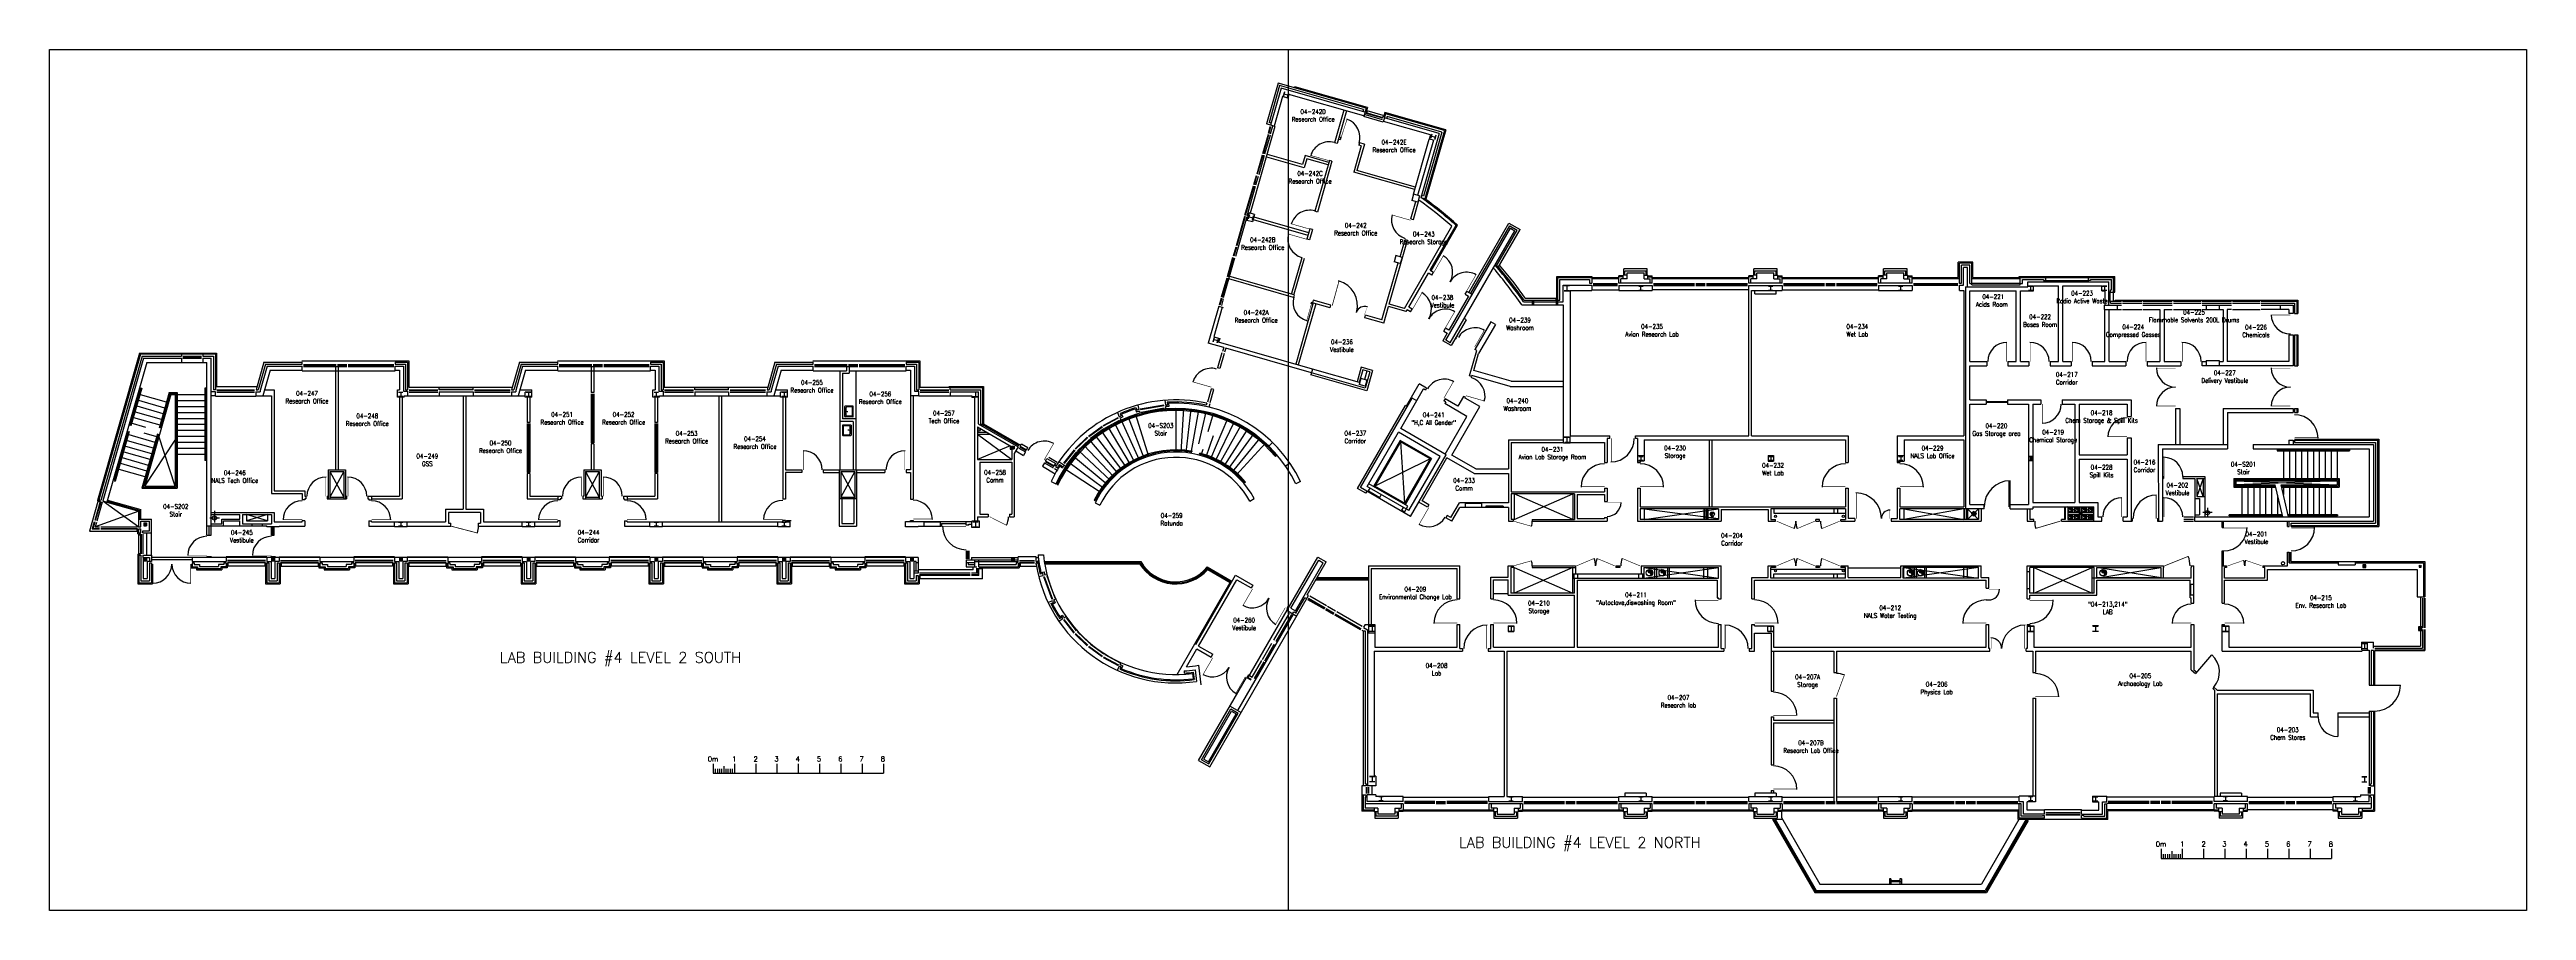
# Model space of a CAD drawing. Extents: x 11182 to 734459, y -1391328 to 152085.
# Drawn here: x 232683 to 349007, y -151485 to -111038 of the extents above; entities that cross this region are included whole.
import ezdxf
from ezdxf.enums import TextEntityAlignment as Align

# ---------------------------------------------------------------- set-up
doc = ezdxf.new("R2010")
doc.units = 0
doc.header["$LTSCALE"] = 500
doc.header["$MEASUREMENT"] = 0
doc.layers.get('0').update_dxf_attribs({"linetype": 'CONTINUOUS'})
doc.layers.add('0_Defpoints', color=106, linetype='CONTINUOUS', plot=False)
for name, color, linetype in [('0_room_data', 7, 'CONTINUOUS'), ('0_text', 7, 'CONTINUOUS'), ('1_Wall_Exist', 251, 'CONTINUOUS'), ('3_Text', 7, 'CONTINUOUS')]:
    doc.layers.add(name, color=color, linetype=linetype)
doc.styles.add('1_200', font='simplex.shx', dxfattribs={"width": 0.75, "height": 460})
doc.styles.get("Standard").update_dxf_attribs({"font": 'ROMANS', "height": 200})

# ---------------------------------------------------------------- blocks, each defined once
blk = doc.blocks.new('*X40')
at = {"color": 0}
for p, q in [((6.25, 7.03), (6.25, 7.47)), ((6.38, 7), (6.38, 7.5)), ((6.5, 6.97), (6.5, 7.48)), ((6.5, 6.52), (6.5, 6.53)), ((6.62, 6.57), (6.62, 7.43)), ((6.75, 6.67), (6.75, 7.33))]:
    blk.add_line(p, q, dxfattribs=at)
blk = doc.blocks.new('room_data')
at = {"layer": '3_Text', "style": '1_200', "width": 0.75}
for tag, p in [('ROOMNUM', (0, 0)), ('ROOMUSE', (0, -575))]:
    blk.add_attdef(tag, text='', height=345, dxfattribs=at).set_placement(p, align=Align.MIDDLE_CENTER)

msp = doc.modelspace()

# ---------------------------------------------------------------- linework, layer by layer
for p, q in [((263845, -144592), (263845, -145038)), ((263845, -145038), (271845, -145038)), ((263945, -144838), (263945, -145038)), ((264045, -144838), (264045, -145038)), ((264145, -144838), (264145, -145038)), ((264245, -144838), (264245, -145038)), ((264345, -144706), (264345, -145038)), ((264445, -144838), (264445, -145038)), ((264545, -144838), (264545, -145038)), ((264645, -144838), (264645, -145038)), ((264745, -144838), (264745, -145038)), ((264845, -144592), (264845, -145038)), ((265845, -144592), (265845, -145038)), ((266845, -144592), (266845, -145038)), ((267845, -144592), (267845, -145038)), ((268845, -144592), (268845, -145038)), ((269845, -144592), (269845, -145038)), ((270845, -144592), (270845, -145038)), ((271845, -144592), (271845, -145038)), ((331845, -148592), (331845, -149038)), ((331945, -148838), (331945, -149038)), ((332045, -148838), (332045, -149038)), ((332145, -148838), (332145, -149038)), ((332245, -148838), (332245, -149038)), ((332345, -148706), (332345, -149038)), ((332445, -148838), (332445, -149038)), ((332545, -148838), (332545, -149038)), ((332645, -148838), (332645, -149038)), ((332745, -148838), (332745, -149038)), ((332845, -148592), (332845, -149038)), ((333845, -148592), (333845, -149038)), ((334845, -148592), (334845, -149038)), ((335845, -148592), (335845, -149038)), ((336845, -148592), (336845, -149038)), ((337845, -148592), (337845, -149038)), ((338845, -148592), (338845, -149038)), ((339845, -148592), (339845, -149038)), ((331845, -149038), (339845, -149038))]:
    msp.add_line(p, q)
at = {"layer": '0_Defpoints'}
msp.add_line((232683, -111038), (349007, -111038), dxfattribs=at)
for points in [[(349007, -151485), (232683, -151485), (232683, -111038)], [(290845, -111038), (290845, -151485)], [(349007, -111038), (349007, -151485)]]:
    msp.add_lwpolyline(points, dxfattribs=at)
at = {"layer": '1_Wall_Exist'}
for p, q in [((290380, -112611), (289830, -114534)), ((290448, -112735), (289954, -114466)), ((294514, -113793), (290380, -112611)), ((294391, -113862), (290448, -112735)), ((291150, -112832), (291164, -112783)), ((294576, -113759), (291164, -112783)), ((290517, -112858), (290022, -114589)), ((290587, -113252), (290191, -114637)), ((294459, -113985), (290517, -112858)), ((290836, -113323), (290587, -113252)), ((290674, -113031), (290618, -113227)), ((290683, -113034), (290627, -113230)), ((290842, -113185), (290646, -113129)), ((290860, -113084), (290804, -113281)), ((290870, -113087), (290814, -113283)), ((290886, -113146), (290836, -113323)), ((294411, -114154), (290886, -113146)), ((293469, -113884), (293031, -115416)), ((293588, -113919), (293151, -115450)), ((294391, -113862), (294363, -113958)), ((294514, -113793), (294401, -114190)), ((294576, -113759), (294507, -113999)), ((294565, -113923), (294541, -114009)), ((295315, -114138), (294565, -113923)), ((295393, -113992), (295325, -114233)), ((298254, -114810), (295393, -113992)), ((290227, -114648), (289062, -118725)), ((289907, -115032), (289650, -115932)), ((289936, -115040), (289679, -115940)), ((290003, -115059), (289746, -115959)), ((290227, -114648), (289830, -114534)), ((289925, -114970), (290015, -114654)), ((290050, -114493), (289954, -114466)), ((289954, -114978), (290044, -114662)), ((290021, -114998), (290129, -114620)), ((293327, -115165), (293239, -115140)), ((295314, -114451), (294401, -114190)), ((295281, -114336), (294490, -114110)), ((295300, -114268), (294509, -114042)), ((295308, -114240), (294518, -114014)), ((295315, -114138), (295291, -114223)), ((295428, -114054), (295314, -114451)), ((297536, -115047), (295325, -114415)), ((297945, -114982), (295373, -114247)), ((298192, -114845), (295428, -114054)), ((295496, -114178), (295469, -114274)), ((298068, -114913), (295496, -114178)), ((297945, -114982), (297082, -117998)), ((298068, -114913), (297206, -117930)), ((298192, -114845), (297275, -118053)), ((298254, -114810), (297323, -118067)), ((297536, -115047), (297480, -115242)), ((297596, -115010), (297540, -115206)), ((297606, -115013), (297550, -115209)), ((297764, -115164), (297568, -115108)), ((297783, -115064), (297727, -115260)), ((297793, -115066), (297736, -115262)), ((289632, -115993), (289375, -116893)), ((289661, -116001), (289404, -116901)), ((289729, -116021), (289471, -116920)), ((291608, -116597), (289847, -116094)), ((291523, -116444), (289881, -115974)), ((291645, -116017), (291523, -116444)), ((291731, -116170), (291608, -116597)), ((292768, -116338), (291645, -116017)), ((292734, -116457), (291731, -116170)), ((292792, -116253), (292111, -118637)), ((292911, -116288), (292230, -118671)), ((292911, -116288), (292792, -116253)), ((293151, -115450), (293031, -115416)), ((293293, -115284), (293205, -115259)), ((293327, -115165), (293293, -115284)), ((294284, -115567), (293932, -116799)), ((294438, -115482), (294085, -116714)), ((294202, -115415), (294168, -115534)), ((294284, -115567), (294168, -115534)), ((294438, -115482), (294202, -115415)), ((296739, -117835), (297478, -115242)), ((297672, -115297), (296931, -117890)), ((297672, -115297), (297480, -115242)), ((288825, -118816), (289220, -117435)), ((288854, -118824), (289249, -117444)), ((288922, -118843), (289316, -117463)), ((289238, -117374), (289358, -116955)), ((289267, -117382), (289386, -116963)), ((289334, -117401), (289454, -116982)), ((296800, -117619), (293932, -116799)), ((296834, -117500), (294085, -116714)), ((292230, -118671), (292111, -118637)), ((296616, -118996), (296849, -118179)), ((296739, -117835), (296656, -118124)), ((296945, -118206), (296656, -118124)), ((296735, -119030), (296995, -118116)), ((297027, -117918), (296739, -117835)), ((297027, -117918), (296945, -118206)), ((297275, -118053), (297082, -117998)), ((297206, -117930), (297110, -117902)), ((297275, -118053), (297243, -118097)), ((288904, -118905), (288372, -120766)), ((288808, -118878), (288413, -120258)), ((288837, -118886), (288442, -120266)), ((289016, -118712), (288915, -119066)), ((289173, -119140), (288915, -119066)), ((289024, -118800), (288968, -118996)), ((289034, -118803), (288978, -118999)), ((289193, -118954), (288996, -118898)), ((289274, -118786), (289016, -118712)), ((289211, -118853), (289155, -119050)), ((289221, -118856), (289165, -119052)), ((289274, -118786), (289173, -119140)), ((291786, -119774), (289217, -119040)), ((291820, -119655), (289251, -118920)), ((291876, -119458), (291737, -119943)), ((291995, -119492), (291857, -119977)), ((291995, -119492), (291876, -119458)), ((296310, -123198), (298540, -119337)), ((296615, -118996), (296735, -119030)), ((297518, -121410), (298738, -119298)), ((297565, -121437), (298806, -119287)), ((298251, -124691), (301288, -119431)), ((298468, -124816), (301504, -119556)), ((299334, -122459), (301222, -119188)), ((299422, -122510), (301260, -119328)), ((300641, -121203), (301608, -119529)), ((300729, -121254), (301747, -119491)), ((301222, -119188), (301747, -119491)), ((301260, -119328), (301608, -119529)), ((301288, -119431), (301504, -119556)), ((287822, -122689), (288354, -120828)), ((288001, -121700), (288258, -120800)), ((288030, -121709), (288287, -120809)), ((288396, -120320), (288276, -120739)), ((288424, -120328), (288305, -120747)), ((291487, -120820), (291005, -122504)), ((291606, -120854), (291124, -122538)), ((291857, -119977), (291737, -119943)), ((295601, -122996), (296459, -119991)), ((295914, -120720), (295832, -121008)), ((296203, -120802), (295914, -120720)), ((296107, -120775), (296340, -119957)), ((296203, -120802), (296120, -121091)), ((296341, -119958), (296460, -119992)), ((287726, -122662), (287983, -121762)), ((287755, -122670), (288012, -121770)), ((291108, -122682), (288072, -121814)), ((291142, -122562), (288107, -121695)), ((295259, -123739), (296024, -121063)), ((296120, -121091), (295832, -121008)), ((296518, -123142), (297442, -121542)), ((297603, -121635), (297442, -121542)), ((297518, -121410), (297679, -121503)), ((297603, -121635), (297679, -121503)), ((300729, -121254), (300641, -121203)), ((300729, -121254), (300681, -121296)), ((303468, -122820), (303468, -121695)), ((303468, -121695), (305108, -121695)), ((303518, -121745), (305108, -121745)), ((303518, -123034), (303518, -121745)), ((303618, -122820), (303618, -121845)), ((303618, -121845), (305008, -121845)), ((303760, -122115), (305108, -122115)), ((303760, -122884), (303760, -122115)), ((303818, -122120), (304068, -122120)), ((303818, -122130), (304068, -122130)), ((303943, -122120), (303943, -122370)), ((305008, -121845), (305008, -122015)), ((305008, -122015), (305108, -122015)), ((305108, -121695), (305108, -122015)), ((305108, -121745), (306383, -121745)), ((305108, -121795), (306383, -121795)), ((305108, -122115), (305108, -122363)), ((305172, -122031), (306319, -122031)), ((305172, -122061), (306319, -122061)), ((305172, -122131), (306319, -122131)), ((306383, -122015), (306383, -121665)), ((306588, -121665), (306383, -121665)), ((306588, -121715), (306383, -121715)), ((307953, -122015), (306383, -122015)), ((306383, -122120), (307953, -122120)), ((306383, -122120), (306383, -122363)), ((306768, -121815), (306483, -121815)), ((306483, -122015), (306483, -121815)), ((306588, -121815), (306588, -121635)), ((306768, -121635), (306588, -121635)), ((307718, -121345), (306618, -121345)), ((306618, -121635), (306618, -121345)), ((306668, -121635), (306668, -121435)), ((306673, -121435), (307668, -121435)), ((306768, -121815), (306768, -121535)), ((306773, -121535), (307568, -121535)), ((307568, -121815), (307568, -121535)), ((307568, -121635), (307748, -121635)), ((307568, -121815), (307853, -121815)), ((307668, -121635), (307668, -121435)), ((307718, -121635), (307718, -121345)), ((307748, -121815), (307748, -121635)), ((307748, -121665), (307953, -121665)), ((307748, -121715), (307953, -121715)), ((307853, -122015), (307853, -121815)), ((307953, -122015), (307953, -121665)), ((307953, -121745), (312483, -121745)), ((307953, -121795), (312483, -121795)), ((307953, -122120), (307953, -122363)), ((308017, -122031), (309936, -122031)), ((308017, -122061), (309936, -122061)), ((308017, -122131), (309936, -122131)), ((310000, -122031), (310436, -122031)), ((310000, -122061), (310436, -122061)), ((310000, -122131), (310436, -122131)), ((310500, -122031), (312419, -122031)), ((310500, -122061), (312419, -122061)), ((310500, -122131), (312419, -122131)), ((312483, -122015), (312483, -121665)), ((312688, -121665), (312483, -121665)), ((312688, -121715), (312483, -121715)), ((314053, -122015), (312483, -122015)), ((312483, -122120), (314053, -122120)), ((312483, -129185), (312483, -122120)), ((312868, -121815), (312583, -121815)), ((312583, -122015), (312583, -121815)), ((312688, -121815), (312688, -121635)), ((312868, -121635), (312688, -121635)), ((313818, -121345), (312718, -121345)), ((312718, -121635), (312718, -121345)), ((312768, -121635), (312768, -121435)), ((312773, -121435), (313768, -121435)), ((312868, -121815), (312868, -121535)), ((312873, -121535), (313668, -121535)), ((313668, -121815), (313668, -121535)), ((313668, -121635), (313848, -121635)), ((313668, -121815), (313953, -121815)), ((313768, -121635), (313768, -121435)), ((313818, -121635), (313818, -121345)), ((313848, -121815), (313848, -121635)), ((313848, -121665), (314053, -121665)), ((313848, -121715), (314053, -121715)), ((313953, -122015), (313953, -121815)), ((314053, -122015), (314053, -121665)), ((314053, -121745), (318583, -121745)), ((314053, -121795), (318583, -121795)), ((314053, -122120), (314053, -122363)), ((314117, -122031), (316036, -122031)), ((314117, -122061), (316036, -122061)), ((314117, -122131), (316036, -122131)), ((316100, -122031), (316536, -122031)), ((316100, -122061), (316536, -122061)), ((316100, -122131), (316536, -122131)), ((316600, -122031), (318519, -122031)), ((316600, -122061), (318519, -122061)), ((316600, -122131), (318519, -122131)), ((318583, -122015), (318583, -121665)), ((318788, -121665), (318583, -121665)), ((318788, -121715), (318583, -121715)), ((320153, -122015), (318583, -122015)), ((318583, -122120), (320153, -122120)), ((318583, -122120), (318583, -122363)), ((318968, -121815), (318683, -121815)), ((318683, -122015), (318683, -121815)), ((318788, -121815), (318788, -121635)), ((318968, -121635), (318788, -121635)), ((319918, -121345), (318818, -121345)), ((318818, -121635), (318818, -121345)), ((318868, -121635), (318868, -121435)), ((318873, -121435), (319868, -121435)), ((318968, -121815), (318968, -121535)), ((318973, -121535), (319768, -121535)), ((319768, -121815), (319768, -121535)), ((319768, -121635), (319948, -121635)), ((319768, -121815), (320053, -121815)), ((319868, -121635), (319868, -121435)), ((319918, -121635), (319918, -121345)), ((319948, -121815), (319948, -121635)), ((319948, -121665), (320153, -121665)), ((319948, -121715), (320153, -121715)), ((320053, -122015), (320053, -121815)), ((320153, -122015), (320153, -121665)), ((320153, -121745), (322323, -121745)), ((320153, -121795), (322373, -121795)), ((320153, -122120), (320153, -122363)), ((320217, -122031), (322309, -122031)), ((320217, -122061), (322309, -122061)), ((322309, -122131), (320217, -122131)), ((323013, -121026), (322323, -121026)), ((322323, -121745), (322323, -121026)), ((322963, -121076), (322373, -121076)), ((322373, -122024), (322373, -121076)), ((322468, -122024), (322373, -122024)), ((322373, -122363), (322373, -122115)), ((322373, -122115), (322576, -122115)), ((322868, -121176), (322468, -121176)), ((322468, -122016), (322468, -121176)), ((322760, -121276), (322576, -121276)), ((322576, -122115), (322576, -121276)), ((322760, -122179), (322760, -121276)), ((322868, -122024), (322868, -121176)), ((322868, -122024), (322963, -122024)), ((322963, -122024), (322963, -121076)), ((322963, -121795), (325233, -121795)), ((322963, -122095), (322963, -122031)), ((325233, -122031), (322963, -122031)), ((322963, -122095), (325233, -122095)), ((323013, -121745), (323013, -121026)), ((323013, -121745), (325183, -121745)), ((325183, -121695), (329668, -121695)), ((325183, -121745), (325183, -121695)), ((325233, -121745), (329618, -121745)), ((325233, -122024), (325233, -121745)), ((325233, -122024), (325333, -122024)), ((325233, -122095), (325233, -122031)), ((325333, -121845), (326323, -121845)), ((325333, -122024), (325333, -121845)), ((325584, -122179), (325584, -121959)), ((325584, -121959), (329398, -121959)), ((326323, -121845), (326323, -121885)), ((326323, -121885), (326423, -121885)), ((326423, -121745), (326423, -121885)), ((326423, -121895), (328428, -121895)), ((326423, -121895), (326423, -121959)), ((328428, -121745), (328428, -121885)), ((328528, -121885), (328428, -121885)), ((328428, -121895), (328428, -121959)), ((328528, -121845), (328528, -121885)), ((328528, -121845), (329518, -121845)), ((329398, -123045), (329398, -121959)), ((329518, -122335), (329518, -121845)), ((329618, -122855), (329618, -121745)), ((329668, -122435), (329668, -121695)), ((287590, -123098), (287095, -124829)), ((287758, -123146), (287362, -124532)), ((287600, -123101), (287795, -123157)), ((287708, -122723), (287618, -123040)), ((287737, -122732), (287647, -123048)), ((287805, -122751), (287714, -123067)), ((291142, -122562), (291108, -122682)), ((292028, -122945), (291205, -125822)), ((292147, -122979), (291325, -125856)), ((292821, -123171), (291927, -122916)), ((291935, -122980), (291946, -122942)), ((291946, -122942), (292003, -122958)), ((292025, -122815), (291991, -122934)), ((291992, -122997), (292003, -122958)), ((292855, -123052), (292025, -122815)), ((292821, -123171), (292855, -123052)), ((295344, -123893), (295566, -123115)), ((296397, -123352), (295566, -123115)), ((296310, -123198), (295601, -122996)), ((296397, -123352), (296442, -123274)), ((296603, -123367), (296442, -123274)), ((296679, -123235), (296518, -123143)), ((296603, -123367), (296679, -123235)), ((299324, -122629), (298400, -124229)), ((299161, -122535), (299237, -122403)), ((299161, -122535), (299324, -122629)), ((299488, -122548), (299237, -122403)), ((301820, -123034), (303768, -123034)), ((301899, -122884), (303760, -122884)), ((301933, -122820), (303618, -122820)), ((301985, -122720), (303433, -122720)), ((302321, -123034), (302321, -122820)), ((302385, -123034), (302385, -122820)), ((303433, -122820), (303433, -122720)), ((303454, -123034), (303454, -122820)), ((303768, -123034), (303768, -129370)), ((303818, -122360), (304068, -122360)), ((303818, -122370), (304068, -122370)), ((304103, -122363), (305108, -122363)), ((304103, -122363), (304103, -129185)), ((305108, -122320), (306383, -122320)), ((306383, -122363), (307953, -122363)), ((307316, -122143), (307520, -122143)), ((307316, -122153), (307520, -122153)), ((307316, -122337), (307520, -122337)), ((307316, -122347), (307520, -122347)), ((307418, -122347), (307418, -122143)), ((312483, -122325), (307953, -122325)), ((312607, -122363), (314053, -122363)), ((312607, -129185), (312607, -122363)), ((312768, -122513), (312768, -122363)), ((312768, -122513), (313768, -122513)), ((313416, -122143), (313620, -122143)), ((313416, -122153), (313620, -122153)), ((313416, -122337), (313620, -122337)), ((313416, -122347), (313620, -122347)), ((313518, -122347), (313518, -122143)), ((313768, -122513), (313768, -122363)), ((314053, -122325), (318583, -122325)), ((318583, -122363), (320153, -122363)), ((319516, -122143), (319720, -122143)), ((319516, -122153), (319720, -122153)), ((319516, -122337), (319720, -122337)), ((319516, -122347), (319720, -122347)), ((319618, -122347), (319618, -122143)), ((322373, -122363), (322588, -122363)), ((322588, -122363), (322588, -129185)), ((322668, -122179), (325584, -122179)), ((322668, -122179), (322668, -132615)), ((322868, -125695), (322868, -122379)), ((322868, -122379), (325048, -122379)), ((325048, -125695), (325048, -122379)), ((325248, -125695), (325248, -122379)), ((325248, -122379), (325852, -122379)), ((325616, -122143), (325820, -122143)), ((325616, -122153), (325820, -122153)), ((325616, -122337), (325820, -122337)), ((325616, -122347), (325820, -122347)), ((325718, -122143), (325718, -122347)), ((325852, -122379), (325852, -122145)), ((325852, -122145), (327028, -122145)), ((327028, -125695), (327028, -122145)), ((327228, -125695), (327228, -122145)), ((327228, -122145), (329059, -122145)), ((329059, -122379), (329059, -122145)), ((329059, -122379), (329218, -122379)), ((329091, -122143), (329295, -122143)), ((329091, -122153), (329295, -122153)), ((329091, -122337), (329295, -122337)), ((329091, -122347), (329295, -122347)), ((329193, -122143), (329193, -122347)), ((329193, -123045), (329993, -123045)), ((329193, -123245), (329193, -123045)), ((329193, -123245), (329993, -123245)), ((329208, -125695), (329208, -123245)), ((329218, -123045), (329218, -122379)), ((329462, -122435), (329398, -122435)), ((329462, -122855), (329398, -122855)), ((329408, -125695), (329408, -123245)), ((329462, -122855), (329462, -122435)), ((329478, -122435), (329478, -122335)), ((329478, -122335), (329518, -122335)), ((329478, -122435), (329668, -122435)), ((329478, -122955), (329478, -122855)), ((329478, -122855), (329993, -122855)), ((329478, -122955), (329993, -122955)), ((329698, -122805), (338268, -122805)), ((329698, -122855), (329698, -122805)), ((329793, -123245), (329793, -123045)), ((330043, -122855), (330943, -122855)), ((330043, -122955), (330943, -122955)), ((330043, -123245), (330943, -123245)), ((330993, -122855), (332373, -122855)), ((330993, -122955), (332373, -122955)), ((330993, -123045), (332373, -123045)), ((330993, -123245), (331788, -123245)), ((331788, -123245), (331788, -125695)), ((331988, -123245), (331988, -125695)), ((331988, -123245), (332373, -123245)), ((332423, -122855), (333723, -122855)), ((332423, -122955), (333723, -122955)), ((332423, -123245), (333723, -123245)), ((333773, -122855), (335153, -122855)), ((333773, -122955), (335153, -122955)), ((333773, -123045), (335153, -123045)), ((333773, -123245), (334758, -123245)), ((333968, -123045), (333968, -123245)), ((334568, -123045), (334568, -123245)), ((334758, -123245), (334758, -125695)), ((334958, -123245), (334958, -125695)), ((335153, -123245), (334958, -123245)), ((335203, -122855), (336503, -122855)), ((335203, -122955), (336503, -122955)), ((335203, -123245), (336503, -123245)), ((336553, -122855), (338218, -122855)), ((336553, -122955), (338118, -122955)), ((336553, -123045), (338043, -123045)), ((337843, -123245), (336553, -123245)), ((337443, -123045), (337443, -123245)), ((337843, -123245), (337843, -123445)), ((338043, -123045), (338043, -123445)), ((338118, -122955), (338118, -123445)), ((338218, -122855), (338218, -123445)), ((338268, -122805), (338268, -123445)), ((294456, -123639), (294490, -123520)), ((295344, -123893), (294456, -123639)), ((295259, -123739), (294490, -123520)), ((298324, -124361), (298118, -124717)), ((298161, -124267), (298237, -124135)), ((298161, -124267), (298324, -124361)), ((298400, -124229), (298237, -124135)), ((299211, -123731), (298511, -124944)), ((299211, -123731), (299123, -123680)), ((300371, -123823), (299621, -125123)), ((300587, -123948), (299793, -125324)), ((300587, -123948), (300371, -123823)), ((338043, -123445), (337843, -123445)), ((337843, -124445), (338043, -124445)), ((337843, -124445), (337843, -125695)), ((338043, -124445), (338043, -125895)), ((338118, -123445), (338268, -123445)), ((338118, -124445), (338268, -124445)), ((338118, -124445), (338118, -125895)), ((338218, -124445), (338218, -125895)), ((338268, -124445), (338268, -125895)), ((236912, -125295), (234931, -132225)), ((236949, -125345), (234992, -132191)), ((237025, -125445), (235089, -132218)), ((237100, -125545), (235185, -132246)), ((236912, -125295), (240526, -125295)), ((240476, -125345), (236941, -125345)), ((237025, -125445), (238876, -125445)), ((237100, -125545), (238876, -125545)), ((238876, -125345), (238876, -125445)), ((238876, -125545), (238876, -125745)), ((238940, -125445), (239812, -125445)), ((238940, -125475), (239812, -125475)), ((238940, -125545), (239812, -125545)), ((239876, -125345), (239876, -125445)), ((239876, -125445), (240376, -125445)), ((239876, -125545), (240276, -125545)), ((239876, -125545), (239876, -125745)), ((240276, -133855), (240276, -125545)), ((240376, -125445), (240376, -127021)), ((240476, -125345), (240476, -127021)), ((240526, -125295), (240526, -126870)), ((287826, -125038), (287095, -124829)), ((287375, -124569), (287319, -124765)), ((287385, -124572), (287329, -124768)), ((287543, -124723), (287347, -124667)), ((287362, -124532), (287636, -124610)), ((287562, -124622), (287506, -124818)), ((287571, -124625), (287515, -124821)), ((287734, -125286), (287532, -125994)), ((287636, -124610), (287585, -124787)), ((291999, -126049), (287585, -124787)), ((287851, -125320), (287649, -126027)), ((287826, -125038), (287771, -125230)), ((287921, -125075), (287869, -125258)), ((291948, -126226), (287921, -125075)), ((298511, -124944), (298118, -124717)), ((298468, -124816), (298251, -124691)), ((298755, -124623), (298711, -124598)), ((298805, -124536), (298761, -124511)), ((299364, -126374), (299707, -125173)), ((299566, -126119), (299793, -125324)), ((299707, -125173), (299621, -125123)), ((237251, -125745), (235377, -132301)), ((237251, -125745), (240076, -125745)), ((240076, -133855), (240076, -125745)), ((242751, -125720), (242379, -127021)), ((242826, -125820), (242483, -127021)), ((242901, -125920), (242576, -127059)), ((243037, -126100), (242694, -127300)), ((242751, -125720), (244550, -125720)), ((242826, -125820), (244550, -125820)), ((242901, -125920), (244550, -125920)), ((243037, -126100), (244550, -126100)), ((244536, -125670), (249551, -125670)), ((244550, -125820), (244550, -125720)), ((244550, -126125), (244550, -125920)), ((244550, -126125), (248911, -126125)), ((244614, -125831), (246144, -125831)), ((244614, -125861), (246144, -125861)), ((244614, -125931), (246644, -125931)), ((246114, -125931), (246114, -130785)), ((246208, -125831), (246644, -125831)), ((246208, -125861), (246644, -125861)), ((246238, -125931), (246238, -130785)), ((246708, -125831), (248847, -125831)), ((246708, -125861), (248847, -125861)), ((246708, -125931), (248847, -125931)), ((248911, -125720), (249501, -125720)), ((248911, -125720), (248911, -125820)), ((248911, -125820), (249401, -125820)), ((248911, -125920), (249301, -125920)), ((248911, -126125), (248911, -125920)), ((248911, -126100), (249121, -126100)), ((249121, -126100), (249121, -127022)), ((249301, -125920), (249301, -127091)), ((249401, -125820), (249401, -127021)), ((249501, -125720), (249501, -127021)), ((249551, -125670), (249551, -126901)), ((254751, -125720), (254379, -127021)), ((254826, -125820), (254483, -127021)), ((254901, -125920), (254576, -127059)), ((255037, -126100), (254694, -127300)), ((254751, -125720), (256550, -125720)), ((254826, -125820), (256550, -125820)), ((254901, -125920), (256550, -125920)), ((255037, -126100), (256550, -126100)), ((256536, -125670), (261551, -125670)), ((256550, -125820), (256550, -125720)), ((256550, -126125), (256550, -125920)), ((256550, -126125), (260911, -126125)), ((256614, -125831), (258144, -125831)), ((256614, -125861), (258144, -125861)), ((256614, -125931), (258644, -125931)), ((258114, -125931), (258114, -127158)), ((258208, -125831), (258644, -125831)), ((258208, -125861), (258644, -125861)), ((258238, -125931), (258238, -127158)), ((258708, -125831), (260847, -125831)), ((258708, -125861), (260847, -125861)), ((258708, -125931), (260847, -125931)), ((260911, -125720), (260911, -125820)), ((260911, -125720), (261501, -125720)), ((260911, -125820), (261401, -125820)), ((260911, -126125), (260911, -125920)), ((260911, -125920), (261301, -125920)), ((260911, -126100), (261121, -126100)), ((261121, -126100), (261121, -127022)), ((261301, -125920), (261301, -127091)), ((261401, -125820), (261401, -127021)), ((261501, -125720), (261501, -127021)), ((261551, -125670), (261551, -126901)), ((266751, -125720), (266379, -127021)), ((266826, -125820), (266483, -127021)), ((266901, -125920), (266576, -127059)), ((267037, -126100), (266694, -127300)), ((266751, -125720), (268550, -125720)), ((266826, -125820), (268550, -125820)), ((266901, -125920), (268550, -125920)), ((267037, -126100), (268550, -126100)), ((268536, -125670), (273551, -125670)), ((268550, -125820), (268550, -125720)), ((268550, -126125), (268550, -125920)), ((268550, -126125), (270114, -126125)), ((268614, -125831), (270144, -125831)), ((268614, -125861), (270144, -125861)), ((268614, -125931), (270644, -125931)), ((269801, -126125), (269801, -130785)), ((269925, -126249), (269925, -128393)), ((269925, -126249), (270238, -126249)), ((270114, -125931), (270114, -126125)), ((270208, -125831), (270644, -125831)), ((270208, -125861), (270644, -125861)), ((270238, -125931), (270238, -126249)), ((270238, -126125), (272911, -126125)), ((270551, -126125), (270551, -130785)), ((270708, -125831), (272847, -125831)), ((270708, -125861), (272847, -125861)), ((270708, -125931), (272847, -125931)), ((272911, -125720), (272911, -125820)), ((272911, -125720), (273501, -125720)), ((272911, -125820), (273401, -125820)), ((272911, -126125), (272911, -125920)), ((272911, -125920), (273301, -125920)), ((272911, -126100), (273121, -126100)), ((273121, -126100), (273119, -127300)), ((273301, -125920), (273301, -127091)), ((273401, -125820), (273401, -127021)), ((273501, -125720), (273501, -127021)), ((273551, -125670), (273551, -126901)), ((287649, -126027), (287532, -125994)), ((291999, -126049), (291922, -126318)), ((294542, -127067), (291922, -126318)), ((294472, -126947), (291948, -126226)), ((294210, -126681), (291999, -126049)), ((294285, -125963), (294090, -126647)), ((294265, -126489), (294183, -126777)), ((294471, -126860), (294183, -126777)), ((294354, -126087), (294186, -126674)), ((294553, -126571), (294265, -126489)), ((294814, -126114), (294285, -125963)), ((294690, -126183), (294354, -126087)), ((294544, -126141), (294431, -126536)), ((294553, -126571), (294471, -126860)), ((294690, -126183), (294472, -126947)), ((294814, -126114), (294542, -127067)), ((296408, -127784), (297006, -126748)), ((297354, -126949), (297006, -126748)), ((299460, -126402), (299364, -126374)), ((299460, -126402), (299474, -126353)), ((301282, -126870), (299474, -126353)), ((301318, -126620), (299566, -126119)), ((301318, -126620), (303768, -126620)), ((322868, -125695), (323658, -125695)), ((322868, -125895), (323658, -125895)), ((322868, -127495), (322868, -125895)), ((323658, -125695), (323658, -125895)), ((324658, -125695), (325048, -125695)), ((324658, -125695), (324658, -125895)), ((324658, -125895), (325638, -125895)), ((325248, -125695), (325638, -125695)), ((325638, -125695), (325638, -125895)), ((326638, -125695), (327028, -125695)), ((326638, -125695), (326638, -125895)), ((326638, -125895), (327618, -125895)), ((327228, -125695), (327618, -125695)), ((327618, -125695), (327618, -125895)), ((328618, -125695), (329208, -125695)), ((328618, -125695), (328618, -125895)), ((328618, -125895), (330198, -125895)), ((329408, -125695), (330198, -125695)), ((330198, -125695), (330198, -125895)), ((331198, -125695), (331788, -125695)), ((331198, -125695), (331198, -125895)), ((331198, -125895), (332778, -125895)), ((331988, -125695), (332778, -125695)), ((332778, -125695), (332778, -125895)), ((333778, -125895), (333778, -125695)), ((333778, -125695), (333968, -125695)), ((338043, -125895), (333778, -125895)), ((333968, -125645), (334568, -125645)), ((333968, -125645), (333968, -125895)), ((334568, -125645), (334568, -125895)), ((334568, -125695), (334758, -125695)), ((337843, -125695), (334958, -125695)), ((338118, -125895), (338268, -125895)), ((236961, -126940), (236456, -128709)), ((237010, -126954), (236506, -128714)), ((236677, -127753), (238119, -128166)), ((236754, -127484), (238196, -127896)), ((236831, -127215), (238273, -127627)), ((236961, -126940), (237010, -126954)), ((238382, -127245), (237153, -131545)), ((238307, -127145), (237825, -128830)), ((238345, -127195), (237876, -128834)), ((238307, -127145), (238676, -127145)), ((238345, -127195), (238626, -127195)), ((238382, -127245), (240076, -127245)), ((238576, -127245), (238576, -131545)), ((238576, -127525), (240076, -127525)), ((238576, -127805), (240076, -127805)), ((238626, -127195), (238626, -131595)), ((238676, -127145), (238676, -131645)), ((239976, -126945), (239976, -130345)), ((240026, -126945), (239976, -126945)), ((240026, -126945), (240026, -130345)), ((240476, -127120), (240276, -127120)), ((240476, -127300), (240276, -127300)), ((240476, -127021), (240376, -127021)), ((240476, -127325), (240476, -127120)), ((240476, -127325), (242376, -127325)), ((240526, -126870), (242422, -126870)), ((240540, -127031), (242312, -127031)), ((240540, -127061), (242312, -127061)), ((240540, -127131), (242312, -127131)), ((242376, -127120), (242576, -127120)), ((242376, -127120), (242376, -127325)), ((242376, -127300), (243114, -127300)), ((242379, -127021), (242483, -127021)), ((242576, -127059), (242576, -127120)), ((242774, -127022), (243238, -127022)), ((243114, -127300), (243114, -131895)), ((243238, -127022), (243238, -131771)), ((249017, -127363), (249017, -127022)), ((249017, -127022), (249121, -127022)), ((249335, -127363), (249017, -127363)), ((249278, -127143), (249074, -127143)), ((249278, -127153), (249074, -127153)), ((249278, -127337), (249074, -127337)), ((249278, -127347), (249074, -127347)), ((249114, -127363), (249114, -132021)), ((249176, -127143), (249176, -127347)), ((249238, -127363), (249238, -132145)), ((249301, -127091), (249501, -127091)), ((249335, -127300), (249501, -127300)), ((249335, -127363), (249335, -127300)), ((249401, -127021), (249501, -127021)), ((249501, -127091), (249501, -127325)), ((250986, -127325), (249501, -127325)), ((249551, -126901), (254413, -126901)), ((249565, -127031), (250922, -127031)), ((249565, -127061), (250922, -127061)), ((249565, -127131), (250922, -127131)), ((250986, -127021), (250986, -126920)), ((250986, -126920), (252576, -126920)), ((252576, -127021), (250986, -127021)), ((250986, -127120), (252576, -127120)), ((250986, -127120), (250986, -127325)), ((250986, -127300), (252576, -127300)), ((252114, -127300), (252114, -132631)), ((252238, -127300), (252238, -132631)), ((252576, -127021), (252576, -126920)), ((252576, -127120), (252576, -127325)), ((254376, -127325), (252576, -127325)), ((252640, -127031), (254312, -127031)), ((252640, -127061), (254312, -127061)), ((252640, -127131), (254312, -127131)), ((254376, -127120), (254576, -127120)), ((254376, -127120), (254376, -127325)), ((254376, -127300), (255017, -127300)), ((254379, -127021), (254483, -127021)), ((254576, -127059), (254576, -127120)), ((254774, -127022), (255335, -127022)), ((255335, -127127), (255017, -127127)), ((255017, -127363), (255017, -127127)), ((255335, -127363), (255017, -127363)), ((255278, -127143), (255074, -127143)), ((255278, -127153), (255074, -127153)), ((255278, -127337), (255074, -127337)), ((255278, -127347), (255074, -127347)), ((255114, -127363), (255114, -128554)), ((255176, -127143), (255176, -127347)), ((255238, -127363), (255238, -128554)), ((255335, -127363), (255335, -127022)), ((258238, -127158), (258114, -127158)), ((258114, -127208), (258114, -129508)), ((258161, -127208), (258161, -129508)), ((258191, -127208), (258191, -129508)), ((258238, -127208), (258238, -129508)), ((261017, -127022), (261121, -127022)), ((261017, -127363), (261017, -127022)), ((261335, -127363), (261017, -127363)), ((261278, -127143), (261074, -127143)), ((261278, -127153), (261074, -127153)), ((261278, -127337), (261074, -127337)), ((261278, -127347), (261074, -127347)), ((261114, -127363), (261114, -128554)), ((261176, -127143), (261176, -127347)), ((261238, -127363), (261238, -128554)), ((261301, -127091), (261501, -127091)), ((261335, -127363), (261335, -127300)), ((261335, -127300), (261501, -127300)), ((261401, -127021), (261501, -127021)), ((261501, -127091), (261501, -127325)), ((262986, -127325), (261501, -127325)), ((261551, -126901), (266413, -126901)), ((261565, -127031), (262922, -127031)), ((261565, -127061), (262922, -127061)), ((261565, -127131), (262922, -127131)), ((262986, -126920), (264576, -126920)), ((262986, -127021), (262986, -126920)), ((264576, -127021), (262986, -127021)), ((262986, -127120), (262986, -127325)), ((262986, -127120), (264576, -127120)), ((262986, -127300), (264576, -127300)), ((264114, -127300), (264114, -133227)), ((264238, -127300), (264238, -133227)), ((264576, -127021), (264576, -126920)), ((264576, -127120), (264576, -127325)), ((266376, -127325), (264576, -127325)), ((264640, -127031), (266312, -127031)), ((264640, -127061), (266312, -127061)), ((264640, -127131), (266312, -127131)), ((266376, -127120), (266576, -127120)), ((266376, -127120), (266376, -127325)), ((266376, -127300), (267017, -127300)), ((266379, -127021), (266483, -127021)), ((266576, -127059), (266576, -127120)), ((266774, -127022), (267335, -127022)), ((267017, -127363), (267017, -127127)), ((267335, -127127), (267017, -127127)), ((267335, -127363), (267017, -127363)), ((267278, -127143), (267074, -127143)), ((267278, -127153), (267074, -127153)), ((267278, -127337), (267074, -127337)), ((267278, -127347), (267074, -127347)), ((267114, -127363), (267114, -132169)), ((267176, -127143), (267176, -127347)), ((267238, -127363), (267238, -130785)), ((267335, -127363), (267335, -127022)), ((270025, -128273), (270025, -127813)), ((270405, -127793), (270045, -127793)), ((270090, -128228), (270090, -127858)), ((270340, -127823), (270125, -127823)), ((270395, -128208), (270395, -127878)), ((270425, -128273), (270425, -127813)), ((273119, -127300), (273119, -130785)), ((273501, -127300), (273119, -127300)), ((273243, -127300), (273243, -132161)), ((273301, -127091), (273501, -127091)), ((273401, -127021), (273501, -127021)), ((273501, -127300), (273501, -127091)), ((274986, -127325), (273501, -127325)), ((273551, -126901), (274936, -126901)), ((273565, -127031), (274922, -127031)), ((273565, -127061), (274922, -127061)), ((273565, -127131), (274922, -127131)), ((274686, -127300), (274686, -127325)), ((274936, -126870), (276551, -126870)), ((274936, -126901), (274936, -126870)), ((274986, -127020), (274986, -126920)), ((274986, -126920), (276501, -126920)), ((274986, -127020), (276401, -127020)), ((274986, -127120), (276303, -127120)), ((274986, -127120), (274986, -127325)), ((274986, -127300), (275992, -127300)), ((275992, -127300), (275992, -127386)), ((276121, -127386), (275992, -127386)), ((276303, -127130), (276049, -127130)), ((276303, -127360), (276049, -127360)), ((276303, -127370), (276049, -127370)), ((276121, -127386), (276121, -133202)), ((276176, -127120), (276176, -127370)), ((276301, -127120), (276301, -128617)), ((276401, -127020), (276401, -128659)), ((276501, -126920), (276501, -128659)), ((276551, -126870), (276551, -128630)), ((283681, -127927), (283722, -128072)), ((283716, -127865), (283749, -127983)), ((283845, -127956), (283749, -127983)), ((283785, -127741), (283845, -127956)), ((285021, -127742), (283907, -127938)), ((285023, -127772), (283915, -127968)), ((285033, -127894), (283948, -128085)), ((285068, -127515), (285085, -127737)), ((285085, -127737), (285185, -127729)), ((285091, -127814), (285099, -127913)), ((285176, -127607), (285185, -127729)), ((285229, -127654), (285241, -127804)), ((285576, -127895), (285576, -129945)), ((285931, -127905), (285814, -129952)), ((286285, -127936), (286052, -129972)), ((287026, -127655), (286998, -127751)), ((287075, -127592), (287249, -126982)), ((287174, -127687), (287132, -127834)), ((287192, -127625), (287366, -127016)), ((287366, -127016), (287249, -126982)), ((294112, -131656), (296363, -127758)), ((294251, -131619), (296674, -127422)), ((296141, -128846), (297216, -126984)), ((296451, -127809), (296363, -127758)), ((296891, -127547), (296674, -127422)), ((297304, -127035), (297216, -126984)), ((297354, -126949), (297304, -127035)), ((298220, -127449), (298170, -127535)), ((298257, -127585), (298170, -127535)), ((298257, -127585), (298207, -127672)), ((299244, -128271), (298207, -127672)), ((298823, -127797), (298220, -127449)), ((298541, -130089), (299858, -127808)), ((299089, -127336), (298823, -127797)), ((299185, -127363), (299089, -127336)), ((299171, -127411), (299185, -127363)), ((299858, -127808), (299171, -127411)), ((301282, -126870), (303768, -126870)), ((322868, -127495), (323628, -127495)), ((322868, -132415), (322868, -127695)), ((322868, -127695), (323628, -127695)), ((323628, -127495), (323628, -127695)), ((323628, -127567), (324627, -127567)), ((324627, -127623), (323628, -127623)), ((324627, -127495), (326208, -127495)), ((324627, -127495), (324627, -127695)), ((324627, -127695), (325618, -127695)), ((325618, -127695), (325618, -132415)), ((325818, -127695), (325818, -132315)), ((325818, -127695), (326208, -127695)), ((326208, -127495), (326208, -127695)), ((327208, -127495), (330450, -127495)), ((327208, -127495), (327208, -127695)), ((327208, -127695), (327798, -127695)), ((327798, -127695), (327798, -132315)), ((327998, -127695), (327998, -130075)), ((327998, -127695), (330250, -127695)), ((330250, -127695), (330250, -128285)), ((330450, -127495), (330450, -128285)), ((332528, -127895), (332728, -127895)), ((332528, -127895), (332528, -129595)), ((332728, -127895), (332728, -129595)), ((334768, -127895), (334768, -129595)), ((334768, -127895), (338043, -127895)), ((338043, -127895), (338043, -128095)), ((338118, -127895), (338268, -127895)), ((338118, -127895), (338118, -128095)), ((338218, -127895), (338218, -128095)), ((338268, -127895), (338268, -128095)), ((236379, -128979), (235714, -131305)), ((236429, -128983), (235762, -131319)), ((236292, -129099), (237734, -129512)), ((236446, -128561), (237191, -128774)), ((236523, -128292), (237965, -128704)), ((236600, -128023), (238042, -128435)), ((237748, -129099), (237021, -131645)), ((237799, -129103), (237087, -131595)), ((237114, -129043), (237811, -129243)), ((238576, -128085), (240076, -128085)), ((238576, -128365), (240076, -128365)), ((238576, -128645), (240076, -128645)), ((238576, -128925), (240076, -128925)), ((255238, -128554), (255114, -128554)), ((255114, -128604), (255114, -130904)), ((255161, -128604), (255161, -130904)), ((255191, -128604), (255191, -130904)), ((255238, -128604), (255238, -130904)), ((261238, -128554), (261114, -128554)), ((261114, -128604), (261114, -130904)), ((261161, -128604), (261161, -130904)), ((261191, -128604), (261191, -130904)), ((261238, -128604), (261238, -130904)), ((270427, -128517), (269801, -128517)), ((270551, -128393), (269925, -128393)), ((269927, -128692), (269927, -129152)), ((269947, -128672), (270307, -128672)), ((269957, -128757), (269957, -129087)), ((270012, -128702), (270227, -128702)), ((270405, -128293), (270045, -128293)), ((270340, -128263), (270125, -128263)), ((270135, -128043), (270175, -128043)), ((270155, -128063), (270155, -128023)), ((270217, -128922), (270177, -128922)), ((270197, -128902), (270197, -128942)), ((270262, -128737), (270262, -129107)), ((270327, -128692), (270327, -129152)), ((270427, -128517), (270427, -130785)), ((276268, -128771), (276268, -130297)), ((276268, -128771), (277804, -129658)), ((276268, -129021), (276701, -129021)), ((276268, -129101), (276839, -129101)), ((276268, -129101), (277868, -130297)), ((276301, -128617), (278174, -129699)), ((276501, -128659), (276401, -128659)), ((276501, -128659), (276469, -128714)), ((276501, -128659), (278206, -129643)), ((276551, -128630), (278286, -129632)), ((281469, -129201), (282111, -128732)), ((281488, -129224), (282127, -128757)), ((282192, -128860), (281567, -129318)), ((282085, -128961), (283230, -130661)), ((282165, -128698), (282864, -128318)), ((282181, -128723), (282877, -128346)), ((282247, -128826), (282928, -128456)), ((282385, -128771), (283432, -130534)), ((282696, -128598), (283640, -130418)), ((282831, -128088), (282923, -128291)), ((282923, -128291), (283014, -128250)), ((282955, -128361), (282996, -128452)), ((282964, -128139), (283014, -128250)), ((283015, -128444), (283855, -130314)), ((283030, -128164), (283092, -128301)), ((283343, -128308), (284075, -130222)), ((283678, -128190), (284301, -130143)), ((283866, -128030), (283893, -128126)), ((286636, -127986), (286288, -130006)), ((286984, -128056), (286635, -129565)), ((287328, -128146), (287078, -129003)), ((287997, -128383), (287203, -130273)), ((288320, -128530), (287420, -130372)), ((288635, -128695), (287631, -130483)), ((288939, -128877), (287836, -130605)), ((289233, -129077), (288033, -130739)), ((294568, -131571), (296041, -129020)), ((297998, -130150), (296041, -129020)), ((298271, -130076), (296141, -128846)), ((298219, -130046), (299244, -128271)), ((330250, -128285), (330450, -128285)), ((334968, -128095), (338043, -128095)), ((334968, -128095), (334968, -129795)), ((338118, -128095), (338268, -128095)), ((235984, -130176), (237427, -130589)), ((236061, -129907), (237504, -130319)), ((236138, -129638), (237580, -130050)), ((236215, -129369), (237657, -129781)), ((237153, -131545), (238576, -129395)), ((238576, -131545), (237821, -129207)), ((238576, -129205), (240076, -129205)), ((238576, -129485), (240076, -129485)), ((238576, -129765), (240076, -129765)), ((238576, -130045), (240076, -130045)), ((258238, -129558), (258114, -129558)), ((258114, -129558), (258114, -130785)), ((258238, -129558), (258238, -130785)), ((269947, -129172), (270307, -129172)), ((270012, -129142), (270227, -129142)), ((277804, -129658), (276268, -130297)), ((277804, -129658), (277804, -129808)), ((277804, -129808), (277868, -129808)), ((277862, -129664), (277990, -129792)), ((277990, -129664), (277862, -129792)), ((277862, -129664), (277990, -129664)), ((277862, -129664), (277862, -129792)), ((277862, -129792), (277990, -129792)), ((277868, -129808), (277868, -130297)), ((277990, -129664), (277990, -129792)), ((278174, -129699), (277992, -130014)), ((277992, -130014), (277992, -132985)), ((278059, -129898), (278419, -130105)), ((278211, -129762), (278516, -129937)), ((278246, -129701), (278551, -129877)), ((278261, -129675), (278326, -129563)), ((278261, -129675), (278566, -129851)), ((278326, -129563), (278631, -129738)), ((278516, -129937), (278419, -130105)), ((278566, -129851), (278631, -129738)), ((279456, -130365), (279521, -130252)), ((279521, -130252), (279934, -130491)), ((279618, -130193), (280008, -130418)), ((280803, -129841), (280308, -130463)), ((280826, -129861), (280333, -130480)), ((280916, -129943), (280433, -130549)), ((280772, -130147), (282347, -131459)), ((281420, -129242), (280846, -129793)), ((281439, -129265), (280869, -129813)), ((280959, -129896), (281518, -129359)), ((281007, -129881), (282505, -131280)), ((281256, -129628), (282673, -131110)), ((281520, -129390), (282850, -130950)), ((281796, -129167), (283036, -130800)), ((286838, -129822), (286753, -130114)), ((287333, -129194), (286980, -130187)), ((289515, -129293), (288223, -130884)), ((289784, -129524), (288404, -131040)), ((290122, -129499), (289947, -129678)), ((290296, -130125), (290258, -130158)), ((296109, -129401), (294859, -131566)), ((296127, -129469), (294927, -131548)), ((297527, -130266), (294927, -131548)), ((297590, -130256), (296109, -129401)), ((297522, -130274), (296127, -129469)), ((296127, -129469), (296322, -132353)), ((297522, -130274), (296322, -132353)), ((297590, -130256), (296340, -132421)), ((296525, -132701), (297998, -130150)), ((296598, -132974), (298271, -130076)), ((297138, -132240), (298308, -130213)), ((299590, -130953), (298308, -130213)), ((299664, -130737), (298541, -130089)), ((301194, -129370), (301194, -130737)), ((301194, -129370), (303768, -129370)), ((301318, -129494), (301318, -131820)), ((301318, -129494), (303784, -129494)), ((303784, -129511), (303784, -129229)), ((303784, -129229), (304102, -129229)), ((303784, -129511), (304102, -129511)), ((303818, -129245), (304068, -129245)), ((303818, -129255), (304068, -129255)), ((303839, -129485), (304043, -129485)), ((303839, -129495), (304043, -129495)), ((303941, -129245), (303941, -129495)), ((304102, -129511), (304102, -129229)), ((304102, -129494), (305710, -129494)), ((304103, -129185), (305959, -129185)), ((305710, -129494), (305710, -130445)), ((305834, -129309), (305834, -130445)), ((305959, -129309), (305834, -129309)), ((305959, -129309), (305959, -129185)), ((307159, -129185), (312483, -129185)), ((307159, -129309), (307159, -129185)), ((307259, -129309), (307159, -129309)), ((307259, -129309), (307259, -130445)), ((307259, -130111), (307577, -130111)), ((307316, -130143), (307520, -130143)), ((307316, -130153), (307520, -130153)), ((307418, -130143), (307418, -130347)), ((307577, -129369), (307577, -130363)), ((307577, -129369), (317026, -129369)), ((310625, -129369), (310625, -132520)), ((310748, -129369), (310748, -132520)), ((312607, -129185), (317150, -129185)), ((313394, -130111), (313394, -130379)), ((313394, -130111), (313652, -130111)), ((313416, -130143), (313620, -130143)), ((313416, -130153), (313620, -130153)), ((313518, -130143), (313518, -130347)), ((313652, -130111), (313652, -130379)), ((317026, -129369), (317026, -130445)), ((317150, -129185), (317150, -130445)), ((319459, -129185), (319459, -130445)), ((319459, -129185), (322588, -129185)), ((319459, -130111), (319777, -130111)), ((319516, -130143), (319720, -130143)), ((319516, -130153), (319720, -130153)), ((319618, -130143), (319618, -130347)), ((319777, -129369), (319777, -130379)), ((319777, -129369), (322588, -129369)), ((322588, -129369), (322588, -132520)), ((325616, -130143), (325820, -130143)), ((325616, -130153), (325820, -130153)), ((325635, -130162), (325635, -130328)), ((325801, -130162), (325635, -130162)), ((325718, -130143), (325718, -130347)), ((325801, -130328), (325801, -130162)), ((327998, -130075), (330250, -130075)), ((327998, -130275), (330250, -130275)), ((327998, -130275), (327998, -132315)), ((330250, -129285), (330250, -130075)), ((330250, -129285), (330450, -129285)), ((330250, -130275), (330250, -132995)), ((330450, -129285), (330450, -133195)), ((331718, -129595), (331722, -133195)), ((331718, -129595), (334968, -129595)), ((331918, -129795), (334968, -129795)), ((331918, -129795), (331918, -133195)), ((336168, -129595), (336168, -129795)), ((336168, -129595), (341818, -129595)), ((336168, -129795), (341618, -129795)), ((337298, -129845), (340698, -129845)), ((337298, -129845), (337298, -129895)), ((337298, -129895), (340698, -129895)), ((337598, -129795), (337598, -131245)), ((337843, -129395), (338043, -129395)), ((337843, -129395), (337843, -129595)), ((337878, -129795), (337878, -131245)), ((338043, -129395), (338043, -129595)), ((338118, -129345), (342068, -129345)), ((338118, -129395), (338118, -129495)), ((338118, -129395), (342018, -129395)), ((338118, -129495), (341918, -129495)), ((338158, -129795), (338158, -131245)), ((338438, -129795), (338438, -131245)), ((338718, -129795), (338718, -131245)), ((338998, -129795), (338998, -131245)), ((339278, -129795), (339278, -131245)), ((339558, -129795), (339558, -131245)), ((339838, -129795), (339838, -131245)), ((340118, -129795), (340118, -131245)), ((340398, -129845), (340398, -129895)), ((340698, -129845), (340698, -129895)), ((341618, -129795), (341618, -132995)), ((341818, -129595), (341818, -133195)), ((341918, -129495), (341918, -133295)), ((342018, -129395), (342018, -133395)), ((342068, -129345), (342068, -133445)), ((235714, -131305), (235762, -131319)), ((235796, -131017), (235844, -131031)), ((235830, -130715), (237273, -131127)), ((235907, -130446), (237350, -130858)), ((240026, -130345), (239976, -130345)), ((245771, -130785), (245771, -132145)), ((245771, -130785), (246581, -130785)), ((245851, -130865), (246501, -130865)), ((246501, -130865), (245851, -132065)), ((245851, -130865), (246501, -132065)), ((245851, -130865), (245851, -132145)), ((246501, -130865), (246501, -132145)), ((246581, -130785), (246581, -132145)), ((255238, -130954), (255114, -130954)), ((255114, -130954), (255114, -132145)), ((255238, -130954), (255238, -132021)), ((257771, -130785), (258581, -130785)), ((257771, -130785), (257771, -132021)), ((257851, -130865), (257851, -132145)), ((257851, -130865), (258501, -132065)), ((258501, -130865), (257851, -132065)), ((257851, -130865), (258501, -130865)), ((258501, -130865), (258501, -132145)), ((258581, -130785), (258581, -132021)), ((261114, -130954), (261114, -132021)), ((261238, -130954), (261114, -130954)), ((261238, -130954), (261238, -132145)), ((267238, -130785), (268019, -130785)), ((267238, -130909), (267238, -132169)), ((268019, -130909), (267238, -130909)), ((268019, -130785), (268019, -130909)), ((269019, -130785), (269019, -130909)), ((269019, -130785), (271914, -130785)), ((269019, -130909), (269771, -130909)), ((269771, -130785), (269771, -133427)), ((269851, -130865), (270501, -130865)), ((270501, -130865), (269851, -132065)), ((269851, -130865), (270501, -132065)), ((269851, -130865), (269851, -132145)), ((270501, -130865), (270501, -132145)), ((270581, -130785), (270581, -133427)), ((270581, -130909), (271914, -130909)), ((271914, -130785), (271914, -130909)), ((272914, -130785), (272914, -130909)), ((273119, -130785), (272914, -130785)), ((272914, -130909), (273119, -130909)), ((273119, -130909), (273119, -132161)), ((276268, -130297), (277868, -130297)), ((276376, -130421), (277868, -130421)), ((276376, -130421), (276376, -132861)), ((277868, -130421), (277868, -132861)), ((279406, -130451), (279309, -130619)), ((279309, -130619), (279907, -130965)), ((279406, -130451), (279819, -130690)), ((279441, -130391), (279854, -130629)), ((279456, -130365), (279869, -130603)), ((279715, -131334), (279940, -131442)), ((279869, -130603), (279934, -130491)), ((279875, -130722), (280003, -130799)), ((279894, -130560), (279953, -130594)), ((279927, -130637), (280012, -130688)), ((280039, -131355), (280084, -131378)), ((280087, -130390), (280417, -130616)), ((280114, -130530), (280278, -130642)), ((280128, -130600), (280252, -130684)), ((280349, -130718), (282064, -131842)), ((280552, -130427), (282200, -131646)), ((288850, -131357), (288811, -131390)), ((290940, -130475), (290734, -130616)), ((291437, -131334), (291211, -131442)), ((296470, -132496), (294643, -131441)), ((299590, -130953), (301194, -130953)), ((299664, -130737), (301194, -130737)), ((301194, -130953), (301194, -132330)), ((305710, -130445), (305834, -130445)), ((307259, -130363), (307577, -130363)), ((307259, -130445), (307384, -130445)), ((307316, -130337), (307520, -130337)), ((307316, -130347), (307520, -130347)), ((307384, -130363), (307384, -130445)), ((313394, -130379), (313652, -130379)), ((313416, -130337), (313620, -130337)), ((313416, -130347), (313620, -130347)), ((317026, -130445), (317150, -130445)), ((319459, -130379), (319777, -130379)), ((319459, -130445), (319583, -130445)), ((319516, -130337), (319720, -130337)), ((319516, -130347), (319720, -130347)), ((319583, -130379), (319583, -130445)), ((324712, -131296), (324763, -131296)), ((324712, -132515), (324712, -131296)), ((324763, -132615), (324763, -131296)), ((325616, -130337), (325820, -130337)), ((325616, -130347), (325820, -130347)), ((325635, -130328), (325801, -130328)), ((331918, -131095), (331968, -131095)), ((331918, -131187), (331968, -131187)), ((331968, -131095), (331968, -131187)), ((332868, -131095), (332868, -131187)), ((332868, -131095), (333902, -131095)), ((332868, -131187), (333426, -131187)), ((333426, -131187), (333426, -132995)), ((333522, -131187), (333522, -132037)), ((333522, -131187), (333902, -131187)), ((333822, -131187), (333522, -132037)), ((333822, -132037), (333522, -131187)), ((333822, -131187), (333822, -132037)), ((333902, -131095), (333902, -132995)), ((335258, -131195), (340218, -131195)), ((335258, -131195), (335258, -131595)), ((335308, -131245), (340168, -131245)), ((335308, -131245), (335308, -131545)), ((335358, -131295), (340118, -131295)), ((335358, -131295), (335358, -131495)), ((340118, -131295), (335358, -131495)), ((335358, -131295), (340118, -131495)), ((340118, -131295), (340118, -131495)), ((340168, -131245), (340168, -131545)), ((340218, -131195), (340218, -131595)), ((234956, -132269), (234557, -133663)), ((235057, -132276), (234804, -133163)), ((235086, -132284), (234833, -133171)), ((235154, -132304), (234900, -133191)), ((235075, -132267), (234931, -132225)), ((235065, -132300), (234956, -132269)), ((235089, -132218), (234992, -132191)), ((235185, -132246), (235377, -132301)), ((235185, -132246), (236876, -133463)), ((235377, -132301), (236876, -132730)), ((235391, -132253), (236926, -132692)), ((235404, -132205), (236976, -132654)), ((237021, -131645), (238676, -131645)), ((237087, -131595), (238626, -131595)), ((237153, -131545), (238576, -131545)), ((243114, -131895), (244547, -131895)), ((243238, -131771), (244671, -131771)), ((244547, -131895), (244547, -132186)), ((244671, -132186), (244547, -132186)), ((244671, -131771), (244671, -132021)), ((244671, -132021), (244721, -132021)), ((244721, -132145), (244671, -132145)), ((244671, -132145), (244671, -132186)), ((244721, -132021), (244721, -132145)), ((245721, -132021), (245721, -132145)), ((245721, -132021), (245771, -132021)), ((245721, -132145), (246631, -132145)), ((245851, -132065), (246501, -132065)), ((246631, -132021), (246581, -132021)), ((246631, -132021), (246631, -132145)), ((247631, -132021), (249114, -132021)), ((247631, -132021), (247631, -132145)), ((247631, -132145), (247681, -132145)), ((247681, -132145), (247681, -132186)), ((247681, -132186), (247805, -132186)), ((247805, -132021), (247805, -132186)), ((247805, -132145), (249238, -132145)), ((255114, -132145), (256547, -132145)), ((255238, -132021), (256721, -132021)), ((256547, -132021), (256547, -132186)), ((256671, -132186), (256547, -132186)), ((256671, -132145), (256671, -132186)), ((256721, -132145), (256671, -132145)), ((256721, -132021), (256721, -132145)), ((257721, -132021), (257721, -132145)), ((257771, -132021), (257721, -132021)), ((257721, -132145), (258631, -132145)), ((257851, -132065), (258501, -132065)), ((258631, -132021), (258581, -132021)), ((258631, -132021), (258631, -132145)), ((259631, -132021), (259631, -132145)), ((259631, -132021), (261114, -132021)), ((259631, -132145), (259681, -132145)), ((259681, -132145), (259681, -132186)), ((259681, -132186), (259805, -132186)), ((259805, -132021), (259805, -132186)), ((259805, -132145), (261238, -132145)), ((267238, -132169), (267114, -132169)), ((270581, -132145), (269771, -132145)), ((269851, -132065), (270501, -132065)), ((269895, -132145), (269895, -133303)), ((270457, -132145), (270457, -133303)), ((273119, -132161), (273243, -132161)), ((281736, -132210), (281780, -132233)), ((281789, -132329), (282014, -132437)), ((289045, -132257), (289262, -132132)), ((294505, -131883), (294112, -131656)), ((296598, -132974), (294251, -131619)), ((294505, -131883), (294556, -131795)), ((296525, -132701), (294568, -131571)), ((294598, -131819), (294698, -131646)), ((294623, -131776), (295151, -132081)), ((296322, -132353), (294927, -131548)), ((295151, -132081), (295226, -131951)), ((296190, -132681), (296265, -132551)), ((296295, -132799), (296470, -132496)), ((297398, -132533), (296989, -132297)), ((297460, -132426), (297138, -132240)), ((297460, -132426), (297398, -132533)), ((298499, -133026), (298901, -132330)), ((298545, -133195), (298920, -132546)), ((301194, -132330), (298901, -132330)), ((301194, -132546), (298920, -132546)), ((299169, -132346), (299927, -132346)), ((299169, -132346), (299169, -132546)), ((299927, -132346), (299927, -132546)), ((300131, -132496), (300131, -132546)), ((300944, -132496), (300131, -132496)), ((300944, -132496), (300944, -132546)), ((301194, -132546), (301194, -133195)), ((301318, -131820), (305710, -131820)), ((301318, -131915), (301318, -133115)), ((304306, -131915), (301318, -131915)), ((304218, -133115), (301468, -131915)), ((301468, -133115), (304218, -131915)), ((301468, -131915), (301468, -133115)), ((304218, -131915), (304218, -133115)), ((304306, -131915), (304306, -133115)), ((304430, -131944), (304430, -133071)), ((304430, -131944), (305710, -131944)), ((305710, -131645), (305834, -131645)), ((305710, -131645), (305710, -131820)), ((305710, -131944), (305710, -132271)), ((305710, -132271), (305834, -132271)), ((305834, -131645), (305834, -132271)), ((307259, -131645), (307259, -133195)), ((307259, -131645), (307383, -131645)), ((307383, -131645), (307383, -132520)), ((307383, -132520), (317026, -132520)), ((317026, -131645), (317150, -131645)), ((317026, -131645), (317026, -132520)), ((317150, -131645), (317150, -133071)), ((319459, -131645), (319583, -131645)), ((319459, -131645), (319459, -133071)), ((319583, -131645), (319583, -132520)), ((319583, -132520), (322588, -132520)), ((322868, -132415), (323544, -132415)), ((323544, -132615), (323544, -132415)), ((324763, -132515), (324712, -132515)), ((324763, -132415), (325618, -132415)), ((325818, -132315), (327798, -132315)), ((325818, -132515), (328670, -132515)), ((325818, -132515), (325818, -132615)), ((327318, -132515), (327318, -133115)), ((327346, -132515), (327346, -133115)), ((327470, -132515), (327470, -133115)), ((328670, -132515), (327470, -133115)), ((328670, -133115), (327470, -132515)), ((327702, -132770), (327702, -132515)), ((327792, -132770), (327792, -132515)), ((327998, -132315), (328870, -132315)), ((328025, -132770), (328025, -132515)), ((328115, -132770), (328115, -132515)), ((328347, -132770), (328347, -132515)), ((328437, -132770), (328437, -132515)), ((328670, -132515), (328670, -133195)), ((328870, -132315), (328870, -132995)), ((333426, -132137), (333651, -132137)), ((333522, -132037), (333902, -132037)), ((333651, -132137), (333651, -132895)), ((334026, -132570), (334026, -133020)), ((335258, -131595), (337229, -131595)), ((335308, -131545), (337217, -131545)), ((335358, -131495), (337205, -131495)), ((335638, -131545), (335638, -132995)), ((335918, -131545), (335918, -132995)), ((336198, -131545), (336198, -132995)), ((336478, -131545), (336478, -132995)), ((336758, -131545), (336758, -132995)), ((337038, -131545), (337038, -132995)), ((337558, -132995), (337205, -131495)), ((337318, -131973), (337318, -132995)), ((337838, -132995), (337485, -131495)), ((337485, -131495), (340118, -131495)), ((337497, -131545), (340168, -131545)), ((337509, -131595), (340218, -131595)), ((337598, -131545), (337598, -131939)), ((337878, -131545), (337878, -132995)), ((338158, -131545), (338158, -132995)), ((338438, -131545), (338438, -132995)), ((338718, -131545), (338718, -132995)), ((338998, -131545), (338998, -132995)), ((339278, -131545), (339278, -132995)), ((339558, -131545), (339558, -132995)), ((339838, -131545), (339838, -132995)), ((234557, -133663), (236791, -133663)), ((234786, -133225), (234690, -133563)), ((234690, -133563), (235026, -133563)), ((234815, -133233), (234729, -133533)), ((234729, -133533), (235026, -133533)), ((236876, -132730), (234822, -133463)), ((234882, -133252), (234822, -133463)), ((234822, -133463), (235026, -133463)), ((235090, -133463), (236812, -133463)), ((235090, -133533), (236812, -133533)), ((235090, -133563), (236812, -133563)), ((236791, -133663), (236791, -133563)), ((236826, -133795), (236826, -133563)), ((236876, -133463), (236876, -132730)), ((236876, -133095), (237476, -133095)), ((236876, -133463), (236976, -133463)), ((236876, -133563), (236976, -133563)), ((236876, -133745), (236876, -133563)), ((236876, -133745), (236976, -133745)), ((236926, -133095), (236926, -132692)), ((236976, -133095), (236976, -132654)), ((236976, -133463), (236976, -133195)), ((236976, -133195), (237376, -133195)), ((236976, -133745), (236976, -133563)), ((237062, -133745), (237062, -133645)), ((237062, -133645), (237376, -133645)), ((237062, -133745), (237476, -133745)), ((237112, -133281), (237112, -133409)), ((237112, -133281), (237240, -133281)), ((237240, -133281), (237112, -133409)), ((237112, -133281), (237240, -133409)), ((237112, -133409), (237240, -133409)), ((237229, -133745), (237229, -134795)), ((237240, -133281), (237240, -133409)), ((237376, -133645), (237376, -133195)), ((237471, -134795), (237476, -133745)), ((237476, -133745), (237476, -133095)), ((240076, -133407), (242881, -133407)), ((240176, -133855), (240176, -133407)), ((240213, -133045), (240666, -133045)), ((240276, -132795), (243238, -132795)), ((240276, -132875), (241614, -132875)), ((240276, -133327), (240776, -133327)), ((240426, -132711), (240426, -133260)), ((240776, -133102), (241614, -133102)), ((240776, -133327), (240776, -133102)), ((240856, -133182), (241614, -133182)), ((240856, -133407), (240856, -133182)), ((241614, -133102), (241614, -132875)), ((241614, -133407), (241614, -133182)), ((241738, -132875), (241738, -133327)), ((241738, -132875), (243114, -132875)), ((241738, -133327), (243114, -133327)), ((241926, -132875), (241926, -133175)), ((242926, -133175), (241926, -132875)), ((242926, -132875), (241926, -133175)), ((241926, -133175), (242926, -133175)), ((242176, -133327), (242176, -133407)), ((242676, -133327), (242676, -133407)), ((242881, -133463), (242881, -133407)), ((243471, -133463), (242881, -133463)), ((242926, -132875), (242926, -133175)), ((243114, -132875), (243114, -133327)), ((243114, -133855), (243114, -133463)), ((243176, -133855), (243176, -133463)), ((243238, -132795), (243238, -133227)), ((243238, -133227), (244547, -133227)), ((243238, -133855), (243238, -133463)), ((243471, -133463), (243471, -133427)), ((243471, -133427), (244671, -133427)), ((244671, -133186), (244547, -133186)), ((244547, -133227), (244547, -133186)), ((244671, -133186), (244671, -133427)), ((247681, -133186), (247681, -133427)), ((247681, -133186), (247805, -133186)), ((247681, -133427), (248881, -133427)), ((247805, -133227), (247805, -133186)), ((247805, -133227), (251286, -133227)), ((248881, -133463), (248881, -133227)), ((249471, -133463), (248881, -133463)), ((249278, -133243), (249074, -133243)), ((249278, -133253), (249074, -133253)), ((249278, -133437), (249074, -133437)), ((249278, -133447), (249074, -133447)), ((249176, -133243), (249176, -133447)), ((249471, -133463), (249471, -133227)), ((249471, -133427), (251526, -133427)), ((251286, -132631), (252114, -132631)), ((251286, -132631), (251286, -133227)), ((252926, -132783), (251426, -132783)), ((251426, -132783), (251426, -133283)), ((251426, -133283), (251526, -133283)), ((251526, -133427), (251526, -133283)), ((252238, -132631), (253066, -132631)), ((252826, -133427), (252826, -133283)), ((252826, -133283), (252926, -133283)), ((252826, -133427), (254881, -133427)), ((252926, -132783), (252926, -133283)), ((253066, -132631), (253066, -133227)), ((253066, -133227), (256547, -133227)), ((254881, -133463), (254881, -133227)), ((255471, -133463), (254881, -133463)), ((255278, -133243), (255074, -133243)), ((255278, -133253), (255074, -133253)), ((255278, -133437), (255074, -133437)), ((255278, -133447), (255074, -133447)), ((255176, -133243), (255176, -133447)), ((255471, -133463), (255471, -133227)), ((255471, -133427), (256671, -133427)), ((256547, -133227), (256547, -133186)), ((256671, -133186), (256547, -133186)), ((256671, -133427), (256671, -133186)), ((259681, -133186), (259681, -133427)), ((259681, -133186), (259805, -133186)), ((259681, -133427), (260881, -133427)), ((259805, -133227), (259805, -133186)), ((259805, -133227), (267471, -133227)), ((260881, -133463), (260881, -133227)), ((261471, -133463), (260881, -133463)), ((261278, -133243), (261074, -133243)), ((261278, -133253), (261074, -133253)), ((261278, -133437), (261074, -133437)), ((261278, -133447), (261074, -133447)), ((261176, -133243), (261176, -133447)), ((261471, -133463), (261471, -133227)), ((261471, -133427), (266881, -133427)), ((266881, -133463), (266881, -133227)), ((267471, -133463), (266881, -133463)), ((267278, -133243), (267074, -133243)), ((267278, -133253), (267074, -133253)), ((267278, -133437), (267074, -133437)), ((267278, -133447), (267074, -133447)), ((267238, -133169), (267114, -133169)), ((267114, -133227), (267114, -133169)), ((267176, -133243), (267176, -133447)), ((267238, -133169), (267238, -133227)), ((267509, -133177), (267288, -133177)), ((267471, -133463), (267471, -133227)), ((269771, -133427), (270581, -133427)), ((269895, -133303), (270457, -133303)), ((272881, -133211), (275992, -133211)), ((272881, -133463), (272881, -133211)), ((273471, -133463), (272881, -133463)), ((273119, -133161), (273243, -133161)), ((273119, -133211), (273119, -133161)), ((273243, -133161), (273243, -133211)), ((273471, -133463), (273471, -133427)), ((273471, -133427), (274577, -133427)), ((273745, -133227), (273745, -133427)), ((273745, -133227), (274503, -133227)), ((274503, -133227), (274503, -133427)), ((274577, -133307), (275725, -133307)), ((274577, -133307), (274577, -133427)), ((275725, -133386), (275725, -133211)), ((275849, -133386), (275726, -133386)), ((275849, -133386), (275849, -133335)), ((275849, -133335), (275992, -133335)), ((275992, -133488), (275992, -133202)), ((276360, -133202), (275992, -133202)), ((276360, -133488), (275992, -133488)), ((276051, -133220), (276301, -133220)), ((276051, -133230), (276301, -133230)), ((276051, -133460), (276301, -133460)), ((276051, -133470), (276301, -133470)), ((276176, -133220), (276176, -133470)), ((276268, -132985), (276268, -133204)), ((276268, -132985), (276768, -132985)), ((276360, -133488), (276360, -133202)), ((276376, -132861), (276768, -132861)), ((276768, -132861), (276768, -132985)), ((277768, -132861), (277868, -132861)), ((277768, -132861), (277768, -132985)), ((277768, -132985), (277992, -132985)), ((296190, -132681), (296320, -132756)), ((298326, -132926), (298264, -133033)), ((298545, -133195), (298264, -133033)), ((298499, -133026), (298326, -132926)), ((301194, -133195), (301418, -133195)), ((301468, -133115), (301318, -133115)), ((301418, -133115), (301418, -133195)), ((302318, -133115), (302318, -133195)), ((302318, -133115), (304306, -133115)), ((302318, -133195), (305834, -133195)), ((304430, -133071), (305710, -133071)), ((305710, -133021), (305834, -133021)), ((305710, -133021), (305710, -133071)), ((305834, -133021), (305834, -133195)), ((307259, -133195), (311184, -133195)), ((307383, -132615), (307383, -133115)), ((311060, -132615), (307383, -132615)), ((311060, -133115), (307383, -133115)), ((307568, -133115), (311060, -132615)), ((307568, -132615), (311060, -133071)), ((307568, -132615), (307568, -133115)), ((310378, -132615), (310378, -133115)), ((310429, -133120), (310429, -132620)), ((310519, -133120), (310519, -132620)), ((310558, -132615), (310558, -133115)), ((310715, -132947), (310736, -133024)), ((310736, -133024), (310811, -133024)), ((310811, -133024), (310832, -132947)), ((311060, -132615), (311060, -133115)), ((311184, -132644), (311184, -133195)), ((311184, -132644), (313394, -132644)), ((313394, -132644), (313394, -133195)), ((313394, -133195), (313741, -133195)), ((313518, -132615), (313518, -133115)), ((317026, -132615), (313518, -132615)), ((313518, -133115), (313741, -133115)), ((313668, -132615), (313668, -132815)), ((313668, -132815), (317026, -132815)), ((313741, -133195), (313741, -133115)), ((315802, -133115), (315641, -133115)), ((315641, -133195), (315641, -133115)), ((315641, -133195), (315802, -133195)), ((315802, -133195), (315802, -133115)), ((316478, -132615), (316478, -132815)), ((316658, -132615), (316658, -132815)), ((316802, -133115), (317026, -133115)), ((316802, -133195), (316802, -133115)), ((316802, -133195), (317467, -133195)), ((317026, -132615), (317026, -133115)), ((317467, -133071), (317150, -133071)), ((317467, -133071), (317467, -133195)), ((319167, -133071), (319167, -133195)), ((319167, -133071), (319459, -133071)), ((319167, -133195), (323392, -133195)), ((323544, -132615), (319583, -132615)), ((319583, -133115), (319583, -132615)), ((323268, -133115), (319583, -133115)), ((319768, -132615), (322578, -133115)), ((319768, -132615), (319768, -133115)), ((322578, -132615), (319768, -133115)), ((322578, -132615), (322578, -133115)), ((322623, -133115), (322623, -132615)), ((322713, -133115), (322713, -132615)), ((322758, -132615), (322758, -133115)), ((322758, -133115), (323268, -132615)), ((323268, -133115), (322758, -132615)), ((323268, -132615), (323268, -133115)), ((323392, -132615), (323392, -133195)), ((324763, -132615), (325818, -132615)), ((325559, -132615), (325559, -133195)), ((325559, -133195), (325864, -133195)), ((325683, -132615), (325683, -133115)), ((325864, -133115), (325683, -133115)), ((325864, -133195), (325864, -133115)), ((327346, -133115), (327164, -133115)), ((327164, -133195), (327164, -133115)), ((327164, -133195), (329060, -133195)), ((327470, -132770), (328670, -132770)), ((327470, -132860), (328670, -132860)), ((327470, -133115), (328670, -133115)), ((327702, -133115), (327702, -132860)), ((327792, -133115), (327792, -132860)), ((328025, -133115), (328025, -132860)), ((328115, -133115), (328115, -132860)), ((328347, -133115), (328347, -132860)), ((328437, -133115), (328437, -132860)), ((328870, -132995), (329060, -132995)), ((329060, -133195), (329060, -132995)), ((330060, -132995), (330250, -132995)), ((330060, -133195), (330060, -132995)), ((330060, -133195), (330484, -133195)), ((330450, -133071), (330484, -133071)), ((330484, -133071), (330484, -133195)), ((331684, -133071), (331722, -133071)), ((331684, -133071), (331684, -133195)), ((331684, -133195), (331918, -133195)), ((332918, -132995), (333368, -132995)), ((332918, -133095), (333368, -133095)), ((332918, -133195), (333368, -133195)), ((333418, -132995), (333418, -133195)), ((333418, -132995), (341618, -132995)), ((333418, -133195), (341818, -133195)), ((333426, -132895), (333651, -132895)), ((334251, -132795), (333801, -132795)), ((334709, -133495), (334709, -133195)), ((334709, -133495), (334784, -133495)), ((334784, -133495), (334784, -133195)), ((337534, -132895), (335038, -132895)), ((335038, -132945), (335038, -132895)), ((337546, -132945), (335038, -132945)), ((335338, -132945), (335338, -132895)), ((337783, -133445), (337783, -133195)), ((337783, -133445), (337858, -133445)), ((340138, -132895), (337814, -132895)), ((340138, -132945), (337826, -132945)), ((337858, -133445), (337858, -133195)), ((337958, -133295), (341918, -133295)), ((337958, -133445), (337958, -133295)), ((337958, -133395), (342018, -133395)), ((337958, -133445), (342068, -133445)), ((340138, -132895), (340138, -132945)), ((236826, -133795), (236962, -133795)), ((236831, -134745), (236831, -136145)), ((236831, -134745), (236962, -134745)), ((236862, -133830), (236862, -134710)), ((236862, -133830), (236962, -133830)), ((236862, -134710), (236962, -134710)), ((236881, -134795), (236976, -134795)), ((236881, -134795), (236881, -136125)), ((236962, -133809), (236962, -134731)), ((236976, -134795), (236976, -135995)), ((236992, -133809), (236992, -134731)), ((237062, -133809), (237062, -134731)), ((237062, -134795), (237062, -134895)), ((237062, -134795), (237471, -134795)), ((237062, -134895), (237371, -134895)), ((237084, -134903), (237084, -135895)), ((237112, -134931), (237240, -135059)), ((237240, -134931), (237112, -135059)), ((237112, -134931), (237240, -134931)), ((237112, -134931), (237112, -135059)), ((237240, -134931), (237240, -135059)), ((237371, -134895), (237371, -135087)), ((237471, -134795), (237471, -135087)), ((273471, -134903), (237471, -134903)), ((239381, -134903), (239381, -135087)), ((240076, -133855), (240276, -133855)), ((240076, -134855), (240276, -134855)), ((240076, -134855), (240076, -134903)), ((240276, -134855), (240276, -134903)), ((242881, -134878), (240971, -134878)), ((240971, -134895), (240971, -134878)), ((240971, -134903), (240971, -135087)), ((242881, -134878), (242881, -135087)), ((243076, -134855), (243276, -134855)), ((243076, -134855), (243076, -134903)), ((243112, -134931), (243112, -135059)), ((243112, -134931), (243240, -134931)), ((243240, -134931), (243112, -135059)), ((243112, -134931), (243240, -135059)), ((243114, -133855), (243238, -133855)), ((243240, -134931), (243240, -135059)), ((243276, -134855), (243276, -134903)), ((243471, -134878), (243471, -135087)), ((243471, -134878), (245381, -134878)), ((245381, -134895), (245381, -134878)), ((245381, -134903), (245381, -135087)), ((246971, -134895), (246971, -134878)), ((248881, -134878), (246971, -134878)), ((246971, -134903), (246971, -135087)), ((248881, -134878), (248881, -135087)), ((249112, -134931), (249240, -135059)), ((249240, -134931), (249112, -135059)), ((249112, -134931), (249240, -134931)), ((249112, -134931), (249112, -135059)), ((249240, -134931), (249240, -135059)), ((249471, -134878), (251381, -134878)), ((249471, -134878), (249471, -135087)), ((251381, -134895), (251381, -134878)), ((251381, -134903), (251381, -135087)), ((254881, -134878), (252971, -134878)), ((252971, -134895), (252971, -134878)), ((252971, -134903), (252971, -135087)), ((254881, -134878), (254881, -135087)), ((255112, -134931), (255240, -135059)), ((255240, -134931), (255112, -135059)), ((255112, -134931), (255240, -134931)), ((255112, -134931), (255112, -135059)), ((255240, -134931), (255240, -135059)), ((255471, -134878), (257381, -134878)), ((255471, -134878), (255471, -135087)), ((257381, -134895), (257381, -134878)), ((257381, -134903), (257381, -135087)), ((260881, -134878), (258971, -134878)), ((258971, -134895), (258971, -134878)), ((258971, -134903), (258971, -135087)), ((260881, -134878), (260881, -135087)), ((261112, -134931), (261240, -135059)), ((261240, -134931), (261112, -135059)), ((261112, -134931), (261240, -134931)), ((261112, -134931), (261112, -135059)), ((261240, -134931), (261240, -135059)), ((261471, -134878), (263381, -134878)), ((261471, -134878), (261471, -135087)), ((263381, -134895), (263381, -134878)), ((263381, -134903), (263381, -135087)), ((266881, -134878), (264971, -134878)), ((264971, -134895), (264971, -134878)), ((264971, -134903), (264971, -135087)), ((266881, -134878), (266881, -135087)), ((267112, -134931), (267240, -135059)), ((267240, -134931), (267112, -135059)), ((267112, -134931), (267240, -134931)), ((267112, -134931), (267112, -135059)), ((267240, -134931), (267240, -135059)), ((267471, -134878), (269381, -134878)), ((267471, -134878), (267471, -135087)), ((269381, -134895), (269381, -134878)), ((269381, -134903), (269381, -135087)), ((272881, -134878), (270971, -134878)), ((270971, -134895), (270971, -134878)), ((270971, -134903), (270971, -135087)), ((272881, -134878), (272881, -135087)), ((273112, -134931), (273112, -135059)), ((273112, -134931), (273240, -134931)), ((273240, -134931), (273112, -135059)), ((273112, -134931), (273240, -135059)), ((273240, -134931), (273240, -135059)), ((273471, -134903), (273471, -135645)), ((275726, -134586), (275726, -134957)), ((275787, -134586), (275787, -134957)), ((275849, -134586), (275849, -134957)), ((275976, -134895), (278176, -134895)), ((275976, -134895), (275976, -135021)), ((277862, -134931), (277862, -135059)), ((277862, -134931), (277990, -134931)), ((277990, -134931), (277862, -135059)), ((277862, -134931), (277990, -135059)), ((277990, -134931), (277990, -135059)), ((278176, -135087), (278176, -134878)), ((279011, -134878), (278176, -134878)), ((279011, -135087), (279011, -134878)), ((279011, -134903), (279125, -134903)), ((279106, -134770), (279357, -134770)), ((288962, -140576), (292250, -134881)), ((292250, -134881), (292643, -135108)), ((334709, -137045), (334709, -134595)), ((334709, -134595), (334784, -134595)), ((334784, -135295), (334784, -134595)), ((337783, -135295), (337783, -134645)), ((337783, -134645), (337858, -134645)), ((337858, -135160), (337858, -134645)), ((337894, -135160), (337894, -134645)), ((337958, -135096), (337958, -134645)), ((236881, -136095), (237471, -136095)), ((236976, -135995), (237376, -135995)), ((237084, -135895), (237268, -135895)), ((237112, -135059), (237240, -135059)), ((237471, -135087), (237268, -135087)), ((237268, -135087), (237268, -135895)), ((237376, -135147), (237471, -135147)), ((237376, -135155), (237376, -135995)), ((237471, -134995), (239381, -134995)), ((237471, -135147), (237471, -136095)), ((237521, -135209), (237521, -136145)), ((239331, -135209), (239331, -135385)), ((239331, -135385), (239581, -135385)), ((239381, -135087), (240971, -135087)), ((239381, -135155), (239381, -135335)), ((239381, -135155), (239481, -135155)), ((239381, -135335), (239631, -135335)), ((239481, -135155), (239481, -135235)), ((239481, -135235), (239731, -135235)), ((239581, -135385), (239581, -135475)), ((239581, -135475), (240771, -135475)), ((239631, -135335), (239631, -135425)), ((239631, -135425), (240721, -135425)), ((239731, -135235), (239731, -135325)), ((239731, -135325), (240621, -135325)), ((240621, -135235), (240621, -135325)), ((240871, -135235), (240621, -135235)), ((240971, -135335), (240721, -135335)), ((240721, -135335), (240721, -135425)), ((240771, -135385), (240771, -135475)), ((241021, -135385), (240771, -135385)), ((240871, -135155), (240971, -135155)), ((240871, -135155), (240871, -135235)), ((240971, -135155), (240971, -135335)), ((241021, -135155), (241021, -135385)), ((242817, -135045), (241035, -135045)), ((242817, -135115), (241035, -135115)), ((242817, -135145), (241035, -135145)), ((241056, -135145), (241056, -135310)), ((242796, -135310), (241056, -135310)), ((242796, -135145), (242796, -135310)), ((242831, -135147), (242831, -136145)), ((242881, -135087), (243084, -135087)), ((242881, -135147), (242976, -135147)), ((242881, -135147), (242881, -136095)), ((242881, -136095), (243471, -136095)), ((242976, -135155), (242976, -135995)), ((242976, -135995), (243376, -135995)), ((243084, -135087), (243084, -135895)), ((243084, -135895), (243268, -135895)), ((243112, -135059), (243240, -135059)), ((243268, -135087), (243268, -135895)), ((243471, -135087), (243268, -135087)), ((243376, -135147), (243471, -135147)), ((243376, -135155), (243376, -135995)), ((243471, -135147), (243471, -136095)), ((243521, -135147), (243521, -136145)), ((243535, -135045), (245317, -135045)), ((243535, -135115), (245317, -135115)), ((243535, -135145), (245317, -135145)), ((243556, -135145), (243556, -135310)), ((243556, -135310), (245296, -135310)), ((245296, -135145), (245296, -135310)), ((245331, -135155), (245331, -135385)), ((245331, -135385), (245581, -135385)), ((245381, -135087), (246971, -135087)), ((245381, -135155), (245481, -135155)), ((245381, -135155), (245381, -135335)), ((245381, -135335), (245631, -135335)), ((245481, -135155), (245481, -135235)), ((245481, -135235), (245731, -135235)), ((245581, -135385), (245581, -135475)), ((245581, -135475), (246771, -135475)), ((245631, -135335), (245631, -135425)), ((245631, -135425), (246721, -135425)), ((245731, -135235), (245731, -135325)), ((245731, -135325), (246621, -135325)), ((246871, -135235), (246621, -135235)), ((246621, -135235), (246621, -135325)), ((246721, -135335), (246721, -135425)), ((246971, -135335), (246721, -135335)), ((247021, -135385), (246771, -135385)), ((246771, -135385), (246771, -135475)), ((246871, -135155), (246871, -135235)), ((246871, -135155), (246971, -135155)), ((246971, -135155), (246971, -135335)), ((247021, -135155), (247021, -135385)), ((248817, -135045), (247035, -135045)), ((248817, -135115), (247035, -135115)), ((248817, -135145), (247035, -135145)), ((247056, -135145), (247056, -135310)), ((248796, -135310), (247056, -135310)), ((248796, -135145), (248796, -135310)), ((248831, -135147), (248831, -136145)), ((248881, -135087), (249084, -135087)), ((248881, -135147), (248881, -136095)), ((248881, -135147), (248976, -135147)), ((248881, -136095), (249471, -136095)), ((248976, -135155), (248976, -135995)), ((248976, -135995), (249376, -135995)), ((249084, -135087), (249084, -135895)), ((249084, -135895), (249268, -135895)), ((249112, -135059), (249240, -135059)), ((249471, -135087), (249268, -135087)), ((249268, -135087), (249268, -135895)), ((249376, -135147), (249471, -135147)), ((249376, -135155), (249376, -135995)), ((249471, -135147), (249471, -136095)), ((249521, -135147), (249521, -136145)), ((249535, -135045), (251317, -135045)), ((249535, -135115), (251317, -135115)), ((249535, -135145), (251317, -135145)), ((249556, -135145), (249556, -135310)), ((249556, -135310), (251296, -135310)), ((251296, -135145), (251296, -135310)), ((251331, -135155), (251331, -135385)), ((251331, -135385), (251581, -135385)), ((251381, -135087), (252971, -135087)), ((251381, -135155), (251481, -135155)), ((251381, -135155), (251381, -135335)), ((251381, -135335), (251631, -135335)), ((251481, -135155), (251481, -135235)), ((251481, -135235), (251731, -135235)), ((251581, -135385), (251581, -135475)), ((251581, -135475), (252771, -135475)), ((251631, -135335), (251631, -135425)), ((251631, -135425), (252721, -135425)), ((251731, -135235), (251731, -135325)), ((251731, -135325), (252621, -135325)), ((252871, -135235), (252621, -135235)), ((252621, -135235), (252621, -135325)), ((252721, -135335), (252721, -135425)), ((252971, -135335), (252721, -135335)), ((252771, -135385), (252771, -135475)), ((253021, -135385), (252771, -135385)), ((252871, -135155), (252871, -135235)), ((252871, -135155), (252971, -135155)), ((252971, -135155), (252971, -135335)), ((253021, -135155), (253021, -135385)), ((254817, -135045), (253035, -135045)), ((254817, -135115), (253035, -135115)), ((254817, -135145), (253035, -135145)), ((253056, -135145), (253056, -135310)), ((254796, -135310), (253056, -135310)), ((254796, -135145), (254796, -135310)), ((254831, -135147), (254831, -136145)), ((254881, -135087), (255084, -135087)), ((254881, -135147), (254881, -136095)), ((254881, -135147), (254976, -135147)), ((254881, -136095), (255471, -136095)), ((254976, -135155), (254976, -135995)), ((254976, -135995), (255376, -135995)), ((255084, -135087), (255084, -135895)), ((255084, -135895), (255268, -135895)), ((255112, -135059), (255240, -135059)), ((255471, -135087), (255268, -135087)), ((255268, -135087), (255268, -135895)), ((255376, -135147), (255471, -135147)), ((255376, -135155), (255376, -135995)), ((255471, -135147), (255471, -136095)), ((255521, -135147), (255521, -136145)), ((255535, -135045), (257317, -135045)), ((255535, -135115), (257317, -135115)), ((255535, -135145), (257317, -135145)), ((255556, -135145), (255556, -135310)), ((255556, -135310), (257296, -135310)), ((257296, -135145), (257296, -135310)), ((257331, -135155), (257331, -135385)), ((257331, -135385), (257581, -135385)), ((257381, -135087), (258971, -135087)), ((257381, -135155), (257481, -135155)), ((257381, -135155), (257381, -135335)), ((257381, -135335), (257631, -135335)), ((257481, -135155), (257481, -135235)), ((257481, -135235), (257731, -135235)), ((257581, -135385), (257581, -135475)), ((257581, -135475), (258771, -135475)), ((257631, -135335), (257631, -135425)), ((257631, -135425), (258721, -135425)), ((257731, -135235), (257731, -135325)), ((257731, -135325), (258621, -135325)), ((258871, -135235), (258621, -135235)), ((258621, -135235), (258621, -135325)), ((258721, -135335), (258721, -135425)), ((258971, -135335), (258721, -135335)), ((258771, -135385), (258771, -135475)), ((259021, -135385), (258771, -135385)), ((258871, -135155), (258871, -135235)), ((258871, -135155), (258971, -135155)), ((258971, -135155), (258971, -135335)), ((259021, -135155), (259021, -135385)), ((260817, -135045), (259035, -135045)), ((260817, -135115), (259035, -135115)), ((260817, -135145), (259035, -135145)), ((259056, -135145), (259056, -135310)), ((260796, -135310), (259056, -135310)), ((260796, -135145), (260796, -135310)), ((260831, -135147), (260831, -136145)), ((260881, -135087), (261084, -135087)), ((260881, -135147), (260881, -136095)), ((260881, -135147), (260976, -135147)), ((260881, -136095), (261471, -136095)), ((260976, -135155), (260976, -135995)), ((260976, -135995), (261376, -135995)), ((261084, -135087), (261084, -135895)), ((261084, -135895), (261268, -135895)), ((261112, -135059), (261240, -135059)), ((261471, -135087), (261268, -135087)), ((261268, -135087), (261268, -135895)), ((261376, -135147), (261471, -135147)), ((261376, -135155), (261376, -135995)), ((261471, -135147), (261471, -136095)), ((261521, -135147), (261521, -136145)), ((261535, -135045), (263317, -135045)), ((261535, -135115), (263317, -135115)), ((261535, -135145), (263317, -135145)), ((261556, -135145), (261556, -135310)), ((261556, -135310), (263296, -135310)), ((263296, -135145), (263296, -135310)), ((263331, -135155), (263331, -135385)), ((263331, -135385), (263581, -135385)), ((263381, -135087), (264971, -135087)), ((263381, -135155), (263481, -135155)), ((263381, -135155), (263381, -135335)), ((263381, -135335), (263631, -135335)), ((263481, -135155), (263481, -135235)), ((263481, -135235), (263731, -135235)), ((263581, -135385), (263581, -135475)), ((263581, -135475), (264771, -135475)), ((263631, -135335), (263631, -135425)), ((263631, -135425), (264721, -135425)), ((263731, -135235), (263731, -135325)), ((263731, -135325), (264621, -135325)), ((264871, -135235), (264621, -135235)), ((264621, -135235), (264621, -135325)), ((264721, -135335), (264721, -135425)), ((264971, -135335), (264721, -135335)), ((264771, -135385), (264771, -135475)), ((265021, -135385), (264771, -135385)), ((264871, -135155), (264871, -135235)), ((264871, -135155), (264971, -135155)), ((264971, -135155), (264971, -135335)), ((265021, -135155), (265021, -135385)), ((266817, -135045), (265035, -135045)), ((266817, -135115), (265035, -135115)), ((266817, -135145), (265035, -135145)), ((265056, -135145), (265056, -135310)), ((266796, -135310), (265056, -135310)), ((266796, -135145), (266796, -135310)), ((266831, -135147), (266831, -136145)), ((266881, -135087), (267084, -135087)), ((266881, -135147), (266881, -136095)), ((266881, -135147), (266976, -135147)), ((266881, -136095), (267471, -136095)), ((266976, -135155), (266976, -135995)), ((266976, -135995), (267376, -135995)), ((267084, -135087), (267084, -135895)), ((267084, -135895), (267268, -135895)), ((267112, -135059), (267240, -135059)), ((267471, -135087), (267268, -135087)), ((267268, -135087), (267268, -135895)), ((267376, -135147), (267471, -135147)), ((267376, -135155), (267376, -135995)), ((267471, -135147), (267471, -136095)), ((267521, -135147), (267521, -136145)), ((267535, -135045), (269317, -135045)), ((267535, -135115), (269317, -135115)), ((267535, -135145), (269317, -135145)), ((267556, -135145), (267556, -135310)), ((267556, -135310), (269296, -135310)), ((269296, -135145), (269296, -135310)), ((269331, -135155), (269331, -135385)), ((269331, -135385), (269581, -135385)), ((269381, -135087), (270971, -135087)), ((269381, -135155), (269481, -135155)), ((269381, -135155), (269381, -135335)), ((269381, -135335), (269631, -135335)), ((269481, -135155), (269481, -135235)), ((269481, -135235), (269731, -135235)), ((269581, -135385), (269581, -135475)), ((269581, -135475), (270771, -135475)), ((269631, -135335), (269631, -135425)), ((269631, -135425), (270721, -135425)), ((269731, -135235), (269731, -135325)), ((269731, -135325), (270621, -135325)), ((270871, -135235), (270621, -135235)), ((270621, -135235), (270621, -135325)), ((270721, -135335), (270721, -135425)), ((270971, -135335), (270721, -135335)), ((270771, -135385), (270771, -135475)), ((271021, -135385), (270771, -135385)), ((270871, -135155), (270871, -135235)), ((270871, -135155), (270971, -135155)), ((270971, -135155), (270971, -135335)), ((271021, -135155), (271021, -135385)), ((272817, -135045), (271035, -135045)), ((272817, -135115), (271035, -135115)), ((272817, -135145), (271035, -135145)), ((271056, -135145), (271056, -135310)), ((272796, -135310), (271056, -135310)), ((272796, -135145), (272796, -135310)), ((272831, -135147), (272831, -136145)), ((272881, -135087), (273084, -135087)), ((272881, -135147), (272976, -135147)), ((272881, -135147), (272881, -136095)), ((272881, -136095), (273471, -136095)), ((272976, -135155), (272976, -135995)), ((272976, -135995), (273376, -135995)), ((273084, -135087), (273084, -135895)), ((273084, -135895), (273268, -135895)), ((273112, -135059), (273240, -135059)), ((273268, -135087), (273268, -135895)), ((273376, -135087), (273268, -135087)), ((273471, -135537), (273268, -135537)), ((273471, -135645), (273268, -135645)), ((273376, -135537), (273376, -135087)), ((273471, -135147), (273376, -135147)), ((273376, -135745), (273471, -135745)), ((273376, -135753), (273376, -135995)), ((276066, -135485), (273471, -135485)), ((273471, -135745), (273471, -136095)), ((273521, -135745), (273521, -136145)), ((275916, -135645), (273540, -135645)), ((275916, -135715), (273540, -135715)), ((275916, -135745), (273540, -135745)), ((273556, -135745), (273556, -135910)), ((276491, -135910), (273556, -135910)), ((275726, -135007), (275726, -135335)), ((275726, -135007), (275849, -135007)), ((276126, -135145), (275726, -135145)), ((275726, -135335), (276226, -135335)), ((275826, -135145), (275826, -135235)), ((275826, -135235), (276126, -135235)), ((275849, -135007), (275849, -135021)), ((276126, -135021), (275849, -135021)), ((276226, -135645), (275980, -135645)), ((276296, -135715), (275980, -135715)), ((276326, -135745), (275980, -135745)), ((276066, -135485), (276066, -135335)), ((276126, -135007), (276126, -135335)), ((276126, -135007), (278176, -135007)), ((276126, -135085), (278176, -135085)), ((276226, -135645), (276226, -135399)), ((276296, -135715), (276296, -135399)), ((276326, -135335), (276326, -135007)), ((276326, -135235), (278076, -135235)), ((276326, -135335), (278176, -135335)), ((276326, -135385), (278226, -135385)), ((276326, -135745), (276326, -135399)), ((276326, -135420), (276491, -135420)), ((276491, -135910), (276491, -135420)), ((277862, -135059), (277990, -135059)), ((278076, -135145), (278076, -135235)), ((278176, -135145), (278076, -135145)), ((278176, -135145), (278176, -135335)), ((278226, -135145), (278226, -135385)), ((278240, -135045), (278947, -135045)), ((278240, -135115), (278947, -135115)), ((278240, -135145), (278947, -135145)), ((278261, -135145), (278261, -135310)), ((278261, -135310), (279029, -135310)), ((279011, -135087), (279111, -135087)), ((279011, -135209), (279011, -135145)), ((279011, -135145), (279111, -135145)), ((279111, -135040), (279138, -135040)), ((279111, -135087), (279111, -135040)), ((279111, -135201), (279111, -135145)), ((279134, -135796), (279354, -135740)), ((279207, -135675), (279330, -135643)), ((279244, -135614), (279389, -135576)), ((279354, -135740), (279330, -135643)), ((279370, -135802), (279757, -136865)), ((279399, -135794), (279784, -136852)), ((279415, -135095), (283930, -135095)), ((279415, -135145), (283902, -135145)), ((279415, -135195), (283874, -135195)), ((279425, -135722), (279522, -135697)), ((279517, -135764), (279894, -136799)), ((285638, -140395), (288129, -136081)), ((286510, -138985), (288385, -135737)), ((286642, -139061), (288441, -135945)), ((287051, -135343), (288179, -135994)), ((287062, -135407), (288154, -136038)), ((287073, -135471), (288129, -136081)), ((288179, -135994), (288154, -136038)), ((288385, -135737), (289190, -136202)), ((288441, -135945), (289114, -136334)), ((290977, -137289), (292288, -135020)), ((291194, -137414), (292504, -135145)), ((291750, -136656), (292643, -135108)), ((292160, -135945), (294633, -135945)), ((292189, -135895), (294633, -135895)), ((292218, -135845), (294633, -135845)), ((292288, -135020), (292504, -135145)), ((294633, -135295), (298920, -135295)), ((294633, -135295), (294633, -138437)), ((294757, -135419), (294757, -138057)), ((294757, -135419), (298796, -135419)), ((298796, -136845), (298796, -135419)), ((298920, -136845), (298920, -135295)), ((300370, -135831), (301184, -135831)), ((300370, -136845), (300370, -135831)), ((300494, -136845), (300494, -135955)), ((300494, -135955), (301184, -135955)), ((301184, -135295), (301418, -135295)), ((301184, -135831), (301184, -135295)), ((301184, -136670), (301184, -135955)), ((301468, -135375), (301308, -135375)), ((301308, -135375), (301308, -136575)), ((301418, -135295), (301418, -135375)), ((301468, -136575), (301468, -135375)), ((301468, -135375), (304218, -136575)), ((304218, -135375), (301468, -136575)), ((302318, -135295), (302318, -135375)), ((302318, -135295), (304342, -135295)), ((302318, -135375), (304342, -135375)), ((304218, -136575), (304218, -135375)), ((304218, -135675), (307548, -135675)), ((304218, -135875), (311060, -135875)), ((304278, -135875), (304278, -135675)), ((304306, -136575), (304306, -135875)), ((304342, -135295), (304342, -135675)), ((304430, -135970), (311000, -135970)), ((304430, -135970), (304430, -139121)), ((304458, -135875), (304458, -135675)), ((306242, -135295), (306242, -135375)), ((306242, -135295), (306424, -135295)), ((306424, -135375), (306242, -135375)), ((306424, -135295), (306424, -135375)), ((307328, -135875), (307328, -135675)), ((307424, -135295), (311184, -135295)), ((307424, -135295), (307424, -135675)), ((307508, -135875), (307508, -135675)), ((307548, -135875), (311060, -135375)), ((307548, -135375), (311060, -135875)), ((307548, -135375), (311060, -135375)), ((307548, -135375), (307548, -135875)), ((308076, -135875), (308076, -135375)), ((308166, -135875), (308166, -135375)), ((308383, -135610), (308383, -135480)), ((308421, -135620), (308421, -135470)), ((308458, -135630), (308458, -135475)), ((308458, -135765), (308458, -135760)), ((308496, -135750), (308496, -135490)), ((308533, -135719), (308533, -135521)), ((308676, -135875), (308676, -135375)), ((308766, -135875), (308766, -135375)), ((310378, -135875), (310378, -135375)), ((310558, -135875), (310558, -135375)), ((311000, -135970), (311000, -136795)), ((311060, -135875), (311060, -135375)), ((311184, -136845), (311184, -135295)), ((312634, -135846), (313394, -135846)), ((312634, -136845), (312634, -135846)), ((312758, -135970), (323635, -135970)), ((312758, -136845), (312758, -135970)), ((313394, -135295), (313741, -135295)), ((313394, -135846), (313394, -135295)), ((313518, -135875), (313518, -135375)), ((313741, -135375), (313518, -135375)), ((313518, -135453), (317026, -135453)), ((317026, -135875), (313518, -135875)), ((313668, -135675), (317026, -135675)), ((313668, -135875), (313668, -135675)), ((313741, -135295), (313741, -135375)), ((315641, -135295), (315641, -135375)), ((315641, -135295), (315802, -135295)), ((315802, -135375), (315641, -135375)), ((315802, -135295), (315802, -135375)), ((316478, -135875), (316478, -135675)), ((316658, -135875), (316658, -135675)), ((316802, -135295), (316802, -135375)), ((316802, -135295), (317150, -135295)), ((317026, -135375), (316802, -135375)), ((317026, -135875), (317026, -135375)), ((317150, -135846), (317150, -135295)), ((317150, -135381), (319618, -135381)), ((317150, -135846), (319618, -135846)), ((319618, -135295), (323392, -135295)), ((319618, -135846), (319618, -135295)), ((319742, -135875), (319742, -135375)), ((323268, -135375), (319742, -135375)), ((323268, -135875), (319742, -135875)), ((319768, -135875), (319768, -135375)), ((319768, -135375), (323268, -135875)), ((323268, -135375), (319768, -135875)), ((320273, -135875), (320273, -135375)), ((320363, -135875), (320363, -135375)), ((320518, -135610), (320518, -135480)), ((320556, -135620), (320556, -135470)), ((320593, -135630), (320593, -135475)), ((320593, -135765), (320593, -135760)), ((320631, -135750), (320631, -135490)), ((320668, -135719), (320668, -135521)), ((320748, -135875), (320748, -135375)), ((320838, -135875), (320838, -135375)), ((322578, -135875), (322578, -135375)), ((322758, -135875), (322758, -135375)), ((323268, -135875), (323268, -135375)), ((323392, -135846), (323392, -135295)), ((323392, -135846), (323759, -135846)), ((323635, -136345), (323635, -135970)), ((323759, -136345), (323759, -135846)), ((325559, -136845), (325559, -135295)), ((325559, -135295), (331960, -135295)), ((325683, -135575), (325559, -135575)), ((325683, -136575), (325683, -135375)), ((328706, -135375), (325683, -135375)), ((325868, -136575), (325868, -135375)), ((325868, -135375), (328618, -136575)), ((325868, -136575), (328618, -135375)), ((328618, -136575), (328618, -135375)), ((333268, -135875), (328618, -135875)), ((328706, -136575), (328706, -135375)), ((328830, -135846), (328830, -135375)), ((328830, -135375), (331828, -135375)), ((331952, -135875), (328830, -135375)), ((328830, -135875), (331828, -135375)), ((328830, -135846), (331828, -135846)), ((328834, -135970), (333208, -135970)), ((328834, -136670), (328834, -135970)), ((329086, -135610), (329086, -135480)), ((329124, -135620), (329124, -135470)), ((329161, -135630), (329161, -135475)), ((329161, -135765), (329161, -135760)), ((329199, -135750), (329199, -135490)), ((329236, -135719), (329236, -135521)), ((331828, -135375), (331828, -135846)), ((331952, -135375), (331960, -135375)), ((331952, -135375), (331952, -135875)), ((331960, -135295), (331960, -135375)), ((333208, -136795), (333208, -135970)), ((333260, -135295), (333260, -135375)), ((333260, -135295), (333392, -135295)), ((333260, -135375), (333268, -135375)), ((333268, -135875), (333268, -135375)), ((333392, -137045), (333392, -135295)), ((334709, -135295), (334925, -135295)), ((334833, -135875), (334833, -135375)), ((334925, -135375), (334833, -135375)), ((336718, -135875), (334833, -135875)), ((334833, -137045), (334833, -135970)), ((334833, -135970), (336842, -135970)), ((334925, -135295), (334925, -135375)), ((336625, -135295), (336625, -135375)), ((336625, -135295), (337783, -135295)), ((336718, -135375), (336625, -135375)), ((336718, -135875), (336718, -135375)), ((336842, -135970), (336842, -135460)), ((336842, -135460), (343868, -135460)), ((337858, -135160), (340168, -135160)), ((337958, -135096), (344232, -135096)), ((340168, -135096), (340168, -135253)), ((340168, -135246), (340968, -135246)), ((340968, -135096), (340968, -135253)), ((340968, -135160), (344168, -135160)), ((341456, -135247), (341329, -135247)), ((341329, -135247), (341329, -135374)), ((341456, -135247), (341329, -135374)), ((341329, -135247), (341456, -135374)), ((341329, -135374), (341456, -135374)), ((341456, -135374), (341456, -135247)), ((343868, -135460), (343868, -136745)), ((343967, -135259), (343967, -135361)), ((343967, -135361), (344069, -135259)), ((343967, -135259), (344069, -135361)), ((343967, -135361), (344069, -135361)), ((344069, -135361), (344069, -135259)), ((344168, -135160), (344168, -136754)), ((344232, -135096), (344232, -136754)), ((236831, -136145), (237521, -136145)), ((242831, -136145), (243521, -136145)), ((248831, -136145), (249521, -136145)), ((254831, -136145), (255521, -136145)), ((260831, -136145), (261521, -136145)), ((266831, -136145), (267521, -136145)), ((272831, -136145), (273521, -136145)), ((279580, -137021), (279785, -136923)), ((279714, -137067), (279828, -137013)), ((279781, -137090), (279917, -137026)), ((279785, -136923), (279828, -137013)), ((279850, -136891), (279940, -136848)), ((287169, -144741), (291815, -136694)), ((289190, -136202), (289114, -136334)), ((290860, -137166), (290784, -137298)), ((290860, -137166), (290913, -137197)), ((291220, -137522), (291636, -136800)), ((291724, -136851), (291636, -136800)), ((291815, -136694), (291750, -136656)), ((292556, -137331), (291780, -136883)), ((292571, -137305), (291795, -136857)), ((292586, -137279), (291810, -136831)), ((292647, -137174), (291871, -136726)), ((293080, -137424), (292702, -137206)), ((298796, -136845), (298920, -136845)), ((300370, -136845), (300494, -136845)), ((300494, -136599), (301184, -136599)), ((301184, -136670), (304306, -136670)), ((304306, -136575), (301308, -136575)), ((304306, -139121), (304306, -136670)), ((311000, -136795), (311060, -136795)), ((311060, -136845), (311060, -136795)), ((311060, -136845), (311184, -136845)), ((312634, -136845), (312758, -136845)), ((323635, -136345), (323759, -136345)), ((323635, -136895), (323759, -136895)), ((325683, -136375), (325559, -136375)), ((325559, -136845), (325683, -136845)), ((328706, -136575), (325683, -136575)), ((325683, -136845), (325683, -136670)), ((325683, -136670), (328834, -136670)), ((333208, -136795), (333268, -136795)), ((333240, -136154), (333392, -136154)), ((333240, -136662), (333240, -136154)), ((333240, -136662), (333392, -136662)), ((333268, -137045), (333268, -136795)), ((333268, -137045), (333392, -137045)), ((334709, -137045), (334833, -137045)), ((343868, -136745), (344232, -136745)), ((344030, -136754), (344030, -138162)), ((344132, -136809), (344132, -138213)), ((344202, -136818), (344202, -138213)), ((344232, -136818), (344232, -138213)), ((280087, -137900), (280275, -137771)), ((280114, -137761), (280219, -137689)), ((280128, -137691), (280252, -137606)), ((280275, -137772), (280219, -137689)), ((280803, -138450), (280311, -137824)), ((280335, -137731), (280417, -137674)), ((280825, -138429), (280336, -137807)), ((280916, -138347), (280436, -137738)), ((281518, -138931), (280959, -138395)), ((288493, -142093), (291105, -137568)), ((290899, -137523), (290169, -138788)), ((291005, -137584), (290274, -138849)), ((291031, -137599), (290300, -138864)), ((290784, -137298), (290837, -137328)), ((290799, -137272), (290852, -137302)), ((290800, -137392), (291259, -137657)), ((290977, -137289), (291194, -137414)), ((291063, -137544), (291114, -137455)), ((291114, -137455), (291222, -137518)), ((292989, -137581), (292611, -137363)), ((293004, -137555), (292626, -137337)), ((293019, -137529), (292641, -137311)), ((294244, -138306), (293044, -137613)), ((294259, -138280), (293059, -137587)), ((294274, -138254), (293074, -137561)), ((294335, -138148), (293135, -137456)), ((294312, -138316), (294367, -138347)), ((294365, -138347), (294468, -138347)), ((294368, -138349), (294368, -145635)), ((294388, -138184), (294585, -138298)), ((294461, -138057), (294390, -138180)), ((294461, -138057), (294927, -138057)), ((294468, -138347), (294468, -145535)), ((294585, -138298), (294585, -145635)), ((294668, -138120), (294918, -138120)), ((294668, -138130), (294918, -138130)), ((294668, -138360), (294918, -138360)), ((294668, -138370), (294918, -138370)), ((294793, -138120), (294793, -138370)), ((294927, -138057), (294927, -139121)), ((298796, -138045), (298920, -138045)), ((298796, -139121), (298796, -138045)), ((298920, -139181), (298920, -138045)), ((300370, -138045), (300494, -138045)), ((300370, -139181), (300370, -138045)), ((300494, -139121), (300494, -138045)), ((301184, -138111), (301184, -138379)), ((301184, -138111), (301452, -138111)), ((301184, -138379), (301452, -138379)), ((301193, -138120), (301443, -138120)), ((301193, -138130), (301443, -138130)), ((301193, -138360), (301443, -138360)), ((301193, -138370), (301443, -138370)), ((301318, -138120), (301318, -138370)), ((301452, -138111), (301452, -138379)), ((311060, -139121), (311060, -138045)), ((311060, -138045), (311184, -138045)), ((311184, -139181), (311184, -138045)), ((312634, -139181), (312634, -138045)), ((312634, -138045), (312758, -138045)), ((312758, -138111), (312758, -138045)), ((312758, -138111), (313652, -138111)), ((313384, -138379), (313384, -138111)), ((313384, -138379), (313652, -138379)), ((313393, -138120), (313643, -138120)), ((313393, -138130), (313643, -138130)), ((313393, -138360), (313643, -138360)), ((313393, -138370), (313643, -138370)), ((313518, -138120), (313518, -138370)), ((313652, -138111), (313652, -139121)), ((323635, -138045), (323759, -138045)), ((323635, -139121), (323635, -138045)), ((323759, -139181), (323759, -138045)), ((325559, -138045), (325559, -139181)), ((325559, -138045), (325683, -138045)), ((325559, -138111), (325877, -138111)), ((325559, -138379), (325877, -138379)), ((325593, -138120), (325843, -138120)), ((325593, -138130), (325843, -138130)), ((325593, -138360), (325843, -138360)), ((325593, -138370), (325843, -138370)), ((325683, -138045), (325683, -138111)), ((325718, -138370), (325718, -138120)), ((325877, -138111), (325877, -139121)), ((328902, -138111), (328634, -138111)), ((328902, -138379), (328634, -138379)), ((328643, -138120), (328893, -138120)), ((328643, -138130), (328893, -138130)), ((328643, -138360), (328893, -138360)), ((328643, -138370), (328893, -138370)), ((328768, -138120), (328768, -138370)), ((333268, -139121), (333268, -138045)), ((333268, -138045), (333392, -138045)), ((333392, -138045), (333392, -140175)), ((334709, -139305), (334709, -138045)), ((334709, -138045), (334833, -138045)), ((334709, -138111), (335027, -138111)), ((334709, -138379), (335027, -138379)), ((334743, -138120), (334993, -138120)), ((334743, -138130), (334993, -138130)), ((334743, -138360), (334993, -138360)), ((334743, -138370), (334993, -138370)), ((334833, -138111), (334833, -138045)), ((334868, -138120), (334868, -138370)), ((335027, -138111), (335027, -139121)), ((344101, -138162), (343935, -138162)), ((343935, -138162), (343935, -138328)), ((343935, -138328), (344101, -138328)), ((343967, -138194), (344069, -138296)), ((343967, -138296), (344069, -138194)), ((343967, -138194), (343967, -138296)), ((344069, -138194), (343967, -138194)), ((343967, -138296), (344069, -138296)), ((344030, -138328), (344030, -139064)), ((344069, -138296), (344069, -138194)), ((344101, -138328), (344101, -138162)), ((344132, -138286), (344132, -139166)), ((344202, -138286), (344202, -139236)), ((344232, -138286), (344232, -139266)), ((281420, -139048), (280846, -138497)), ((281439, -139025), (280868, -138477)), ((281469, -139089), (282111, -139559)), ((281488, -139066), (282127, -139533)), ((281567, -138973), (282192, -139430)), ((282182, -139567), (282879, -139941)), ((282247, -139464), (282930, -139830)), ((286077, -140039), (286566, -139192)), ((286566, -139192), (287239, -139581)), ((286642, -139061), (287315, -139450)), ((287239, -139581), (287315, -139450)), ((289647, -139692), (290093, -138919)), ((289752, -139753), (290198, -138980)), ((289778, -139768), (290224, -138995)), ((294585, -138437), (294927, -138437)), ((294893, -139305), (299045, -139305)), ((294893, -139305), (294893, -145179)), ((294927, -139121), (298796, -139121)), ((298920, -139181), (299045, -139181)), ((299045, -139181), (299045, -139305)), ((300245, -139181), (300370, -139181)), ((300245, -139181), (300245, -139305)), ((300245, -139305), (301000, -139305)), ((300494, -139121), (304306, -139121)), ((301000, -139305), (301000, -146127)), ((301124, -139305), (301124, -146127)), ((301124, -139305), (311309, -139305)), ((304430, -139121), (311060, -139121)), ((311184, -139181), (311309, -139181)), ((311309, -139181), (311309, -139305)), ((312509, -139181), (312509, -139305)), ((312509, -139181), (312634, -139181)), ((312509, -139305), (312758, -139305)), ((312758, -139305), (312758, -138461)), ((312758, -138461), (313528, -138461)), ((313528, -138461), (313528, -141180)), ((313528, -139305), (316474, -139305)), ((313641, -139305), (313641, -141180)), ((313652, -139121), (323635, -139121)), ((316474, -139305), (316474, -140305)), ((316598, -139305), (316598, -140305)), ((316598, -139305), (323809, -139305)), ((323809, -139181), (323759, -139181)), ((323809, -139305), (323809, -139181)), ((325559, -139181), (325509, -139181)), ((325509, -139305), (325509, -139181)), ((325509, -139305), (325819, -139305)), ((325819, -139305), (325819, -140305)), ((325877, -139121), (333268, -139121)), ((325943, -139305), (325943, -140305)), ((325943, -139305), (333268, -139305)), ((333268, -140175), (333268, -139305)), ((334223, -139481), (333466, -140348)), ((334709, -139305), (341293, -139305)), ((335027, -139121), (341259, -139121)), ((341259, -138872), (341827, -138872)), ((341259, -138872), (341259, -139261)), ((341268, -138930), (341518, -138930)), ((341268, -138940), (341518, -138940)), ((341268, -139170), (341518, -139170)), ((341268, -139180), (341518, -139180)), ((341293, -139261), (341618, -139261)), ((341393, -138930), (341393, -139180)), ((341527, -138872), (341527, -139261)), ((341618, -139261), (341618, -140900)), ((341718, -139276), (341718, -140900)), ((341818, -139276), (341718, -139276)), ((341818, -139276), (341818, -140900)), ((341827, -139166), (341827, -138872)), ((341827, -139064), (344030, -139064)), ((341868, -139266), (341868, -140900)), ((341891, -139166), (344132, -139166)), ((341891, -139236), (344202, -139236)), ((341891, -139266), (344232, -139266)), ((282166, -139593), (282867, -139969)), ((282831, -140202), (282925, -139995)), ((282925, -139995), (283016, -140036)), ((282955, -139929), (282996, -139838)), ((282964, -140152), (283016, -140036)), ((283030, -140126), (283092, -139989)), ((285965, -140233), (285972, -140333)), ((286354, -140347), (286385, -140595)), ((286397, -140291), (286441, -140638)), ((286484, -140177), (286552, -140723)), ((286644, -139963), (286758, -140877)), ((286644, -144438), (288896, -140538)), ((288896, -140538), (289093, -140651)), ((288985, -140414), (288909, -140545)), ((288924, -140519), (289108, -140625)), ((288985, -140414), (289169, -140520)), ((289169, -140520), (289615, -139747)), ((289274, -140581), (289720, -139808)), ((289300, -140596), (289746, -139823)), ((316474, -140305), (316598, -140305)), ((325819, -140305), (325943, -140305)), ((333268, -140175), (333466, -140348)), ((333392, -140175), (333520, -140287)), ((288122, -141879), (288647, -142182)), ((313528, -141180), (313641, -141180)), ((316474, -141505), (316598, -141505)), ((316474, -141505), (316474, -146363)), ((316598, -141505), (316598, -146363)), ((325819, -141505), (325943, -141505)), ((325819, -141505), (325819, -146116)), ((325943, -141505), (325943, -146375)), ((334326, -140990), (334272, -141052)), ((334272, -141052), (334363, -141130)), ((334326, -140990), (334487, -141130)), ((334363, -141130), (334363, -146116)), ((334487, -141130), (338983, -141130)), ((334487, -141314), (334487, -146116)), ((334487, -141314), (338859, -141314)), ((338859, -142389), (338859, -141314)), ((338983, -141130), (338983, -142205)), ((341618, -140900), (343088, -140900)), ((286784, -144401), (288159, -142018)), ((286887, -144373), (288187, -142122)), ((287104, -144498), (288404, -142247)), ((287132, -144602), (288508, -142219)), ((288159, -142018), (288508, -142219)), ((288187, -142122), (288404, -142247)), ((313528, -142380), (313641, -142380)), ((313528, -142380), (313528, -144644)), ((313641, -142380), (313641, -142550)), ((313641, -142550), (316474, -142550)), ((313641, -142663), (316474, -142663)), ((313641, -142663), (313641, -144644)), ((338859, -142389), (339223, -142389)), ((338983, -142205), (339223, -142205)), ((339223, -142389), (339223, -142205)), ((340143, -142205), (341618, -142205)), ((340143, -142205), (340143, -143309)), ((340143, -142389), (341618, -142389)), ((341618, -142120), (341618, -145635)), ((341618, -142120), (341868, -142120)), ((341718, -142120), (341718, -145535)), ((341818, -142120), (341818, -145635)), ((341868, -142120), (341868, -146825)), ((286644, -144438), (287169, -144741)), ((286784, -144401), (287132, -144602)), ((286887, -144373), (287104, -144498)), ((294918, -145195), (294668, -145195)), ((294918, -145205), (294668, -145205)), ((294793, -145195), (294793, -145445)), ((294976, -145179), (294893, -145179)), ((294976, -145179), (294976, -145635)), ((313528, -144644), (313641, -144644)), ((341268, -145195), (341518, -145195)), ((341268, -145205), (341518, -145205)), ((341393, -145195), (341393, -145445)), ((294318, -145635), (294318, -146825)), ((294508, -145635), (294318, -145635)), ((294318, -146055), (294508, -146055)), ((294368, -146055), (294368, -146775)), ((294508, -145535), (294468, -145535)), ((294508, -146155), (294468, -146155)), ((294468, -146155), (294468, -146675)), ((296253, -146475), (294468, -146475)), ((294508, -145535), (294508, -145635)), ((294508, -146155), (294508, -146055)), ((294518, -145699), (294518, -145991)), ((294548, -145699), (294548, -145991)), ((294976, -145635), (294568, -145635)), ((294568, -146370), (294568, -146055)), ((294976, -146055), (294568, -146055)), ((296253, -146370), (294568, -146370)), ((294618, -145699), (294618, -145991)), ((294918, -145435), (294668, -145435)), ((294918, -145445), (294668, -145445)), ((294781, -145635), (294781, -146055)), ((294976, -146055), (294976, -146127)), ((296253, -146127), (294976, -146127)), ((295320, -146143), (295116, -146143)), ((295320, -146153), (295116, -146153)), ((295320, -146337), (295116, -146337)), ((295320, -146347), (295116, -146347)), ((295218, -146143), (295218, -146347)), ((296153, -146475), (296153, -146675)), ((296253, -146370), (296253, -146127)), ((296253, -146165), (300283, -146165)), ((296253, -146475), (296253, -146775)), ((297736, -146359), (296317, -146359)), ((297736, -146429), (296317, -146429)), ((297736, -146459), (296317, -146459)), ((297800, -146359), (298236, -146359)), ((297800, -146429), (298236, -146429)), ((297800, -146459), (298236, -146459)), ((300219, -146359), (298300, -146359)), ((300219, -146429), (298300, -146429)), ((300219, -146459), (298300, -146459)), ((300283, -146370), (300283, -146127)), ((300283, -146127), (301000, -146127)), ((300283, -146370), (301853, -146370)), ((301853, -146475), (300283, -146475)), ((300283, -146475), (300283, -146775)), ((300383, -146475), (300383, -146675)), ((301124, -146127), (301853, -146127)), ((301216, -146143), (301420, -146143)), ((301216, -146153), (301420, -146153)), ((301216, -146337), (301420, -146337)), ((301216, -146347), (301420, -146347)), ((301318, -146143), (301318, -146347)), ((301753, -146475), (301753, -146675)), ((301853, -146370), (301853, -146127)), ((301853, -146165), (306383, -146165)), ((301853, -146475), (301853, -146775)), ((301917, -146359), (303836, -146359)), ((301917, -146429), (303836, -146429)), ((301917, -146459), (303836, -146459)), ((303900, -146359), (304336, -146359)), ((303900, -146429), (304336, -146429)), ((303900, -146459), (304336, -146459)), ((304400, -146359), (306319, -146359)), ((304400, -146429), (306319, -146429)), ((304400, -146459), (306319, -146459)), ((306383, -146127), (307953, -146127)), ((306383, -146370), (306383, -146127)), ((306383, -146370), (307953, -146370)), ((306383, -146475), (306383, -146775)), ((307953, -146475), (306383, -146475)), ((306483, -146475), (306483, -146675)), ((307668, -145977), (306668, -145977)), ((306668, -145977), (306668, -146127)), ((307316, -146143), (307520, -146143)), ((307316, -146153), (307520, -146153)), ((307316, -146337), (307520, -146337)), ((307316, -146347), (307520, -146347)), ((307418, -146143), (307418, -146347)), ((307668, -145977), (307668, -146127)), ((307853, -146475), (307853, -146675)), ((307953, -146370), (307953, -146127)), ((307953, -146165), (312483, -146165)), ((307953, -146825), (307953, -146475)), ((308017, -146359), (309936, -146359)), ((308017, -146429), (309936, -146429)), ((308017, -146459), (309936, -146459)), ((310000, -146359), (310436, -146359)), ((310000, -146429), (310436, -146429)), ((310000, -146459), (310436, -146459)), ((310500, -146359), (312419, -146359)), ((310500, -146429), (312419, -146429)), ((310500, -146459), (312419, -146459)), ((312483, -146127), (314053, -146127)), ((312483, -146370), (312483, -146127)), ((312483, -146370), (314053, -146370)), ((312483, -146475), (312483, -146775)), ((314053, -146475), (312483, -146475)), ((312583, -146475), (312583, -146675)), ((313768, -145977), (312768, -145977)), ((312768, -145977), (312768, -146127)), ((313416, -146143), (313620, -146143)), ((313416, -146153), (313620, -146153)), ((313416, -146337), (313620, -146337)), ((313416, -146347), (313620, -146347)), ((313518, -146143), (313518, -146347)), ((313528, -145844), (313641, -145844)), ((313528, -145844), (313528, -145977)), ((313641, -145844), (313641, -145977)), ((313768, -145977), (313768, -146127)), ((313953, -146475), (313953, -146675)), ((314053, -146370), (314053, -146127)), ((314053, -146165), (316474, -146165)), ((314053, -146475), (314053, -146775)), ((314117, -146359), (316036, -146359)), ((314117, -146429), (316036, -146429)), ((314117, -146459), (316036, -146459)), ((316100, -146359), (316536, -146359)), ((316100, -146429), (316536, -146429)), ((316100, -146459), (316536, -146459)), ((318583, -146165), (316598, -146165)), ((316600, -146359), (318519, -146359)), ((316600, -146429), (318519, -146429)), ((316600, -146459), (318519, -146459)), ((318583, -146127), (320153, -146127)), ((318583, -146370), (318583, -146127)), ((318583, -146370), (320153, -146370)), ((318583, -146475), (318583, -146775)), ((320153, -146475), (318583, -146475)), ((318683, -146475), (318683, -146675)), ((319516, -146143), (319720, -146143)), ((319516, -146153), (319720, -146153)), ((319516, -146337), (319720, -146337)), ((319516, -146347), (319720, -146347)), ((319618, -146143), (319618, -146347)), ((320053, -146475), (320053, -146675)), ((320153, -146370), (320153, -146127)), ((325183, -146165), (320153, -146165)), ((320153, -146475), (320153, -146775)), ((320217, -146359), (322136, -146359)), ((320217, -146429), (322136, -146429)), ((320217, -146459), (322136, -146459)), ((322200, -146359), (322636, -146359)), ((322200, -146429), (322636, -146429)), ((322200, -146459), (322636, -146459)), ((322700, -146359), (323136, -146359)), ((322700, -146429), (323136, -146429)), ((322700, -146459), (323136, -146459)), ((323200, -146359), (325126, -146359)), ((323200, -146429), (325119, -146429)), ((323200, -146459), (325168, -146459)), ((325183, -146375), (325183, -146116)), ((325943, -146116), (325183, -146116)), ((325383, -146375), (325183, -146375)), ((325183, -147155), (325183, -146475)), ((325283, -146475), (325183, -146475)), ((325283, -147055), (325283, -146475)), ((325383, -146955), (325383, -146375)), ((325943, -146375), (325563, -146375)), ((325563, -146775), (325563, -146375)), ((325820, -146143), (325616, -146143)), ((325820, -146153), (325616, -146153)), ((325820, -146337), (325616, -146337)), ((325820, -146347), (325616, -146347)), ((325718, -146143), (325718, -146347)), ((328634, -146116), (329303, -146116)), ((328634, -146116), (328634, -146375)), ((328634, -146375), (328923, -146375)), ((328666, -146143), (328870, -146143)), ((328666, -146153), (328870, -146153)), ((328666, -146337), (328870, -146337)), ((328666, -146347), (328870, -146347)), ((328768, -146143), (328768, -146347)), ((328923, -146775), (328923, -146375)), ((329103, -146955), (329103, -146375)), ((329103, -146375), (329303, -146375)), ((329203, -146475), (329303, -146475)), ((329203, -147055), (329203, -146475)), ((329303, -146375), (329303, -146116)), ((334333, -146165), (329303, -146165)), ((329303, -147155), (329303, -146475)), ((331286, -146459), (329318, -146459)), ((331286, -146359), (329359, -146359)), ((331286, -146429), (329367, -146429)), ((331786, -146359), (331350, -146359)), ((331786, -146429), (331350, -146429)), ((331786, -146459), (331350, -146459)), ((332286, -146359), (331850, -146359)), ((332286, -146429), (331850, -146429)), ((332286, -146459), (331850, -146459)), ((334269, -146359), (332350, -146359)), ((334269, -146429), (332350, -146429)), ((334269, -146459), (332350, -146459)), ((335903, -146127), (334333, -146127)), ((334333, -146370), (334333, -146127)), ((335903, -146370), (334333, -146370)), ((334333, -146825), (334333, -146475)), ((335903, -146475), (334333, -146475)), ((334433, -146475), (334433, -146675)), ((334618, -145977), (334618, -146127)), ((335618, -145977), (334618, -145977)), ((334970, -146143), (334766, -146143)), ((334970, -146153), (334766, -146153)), ((334970, -146337), (334766, -146337)), ((334970, -146347), (334766, -146347)), ((334868, -146143), (334868, -146347)), ((335618, -145977), (335618, -146127)), ((335803, -146475), (335803, -146675)), ((335903, -146370), (335903, -146125)), ((335903, -146165), (339933, -146165)), ((335903, -146825), (335903, -146475)), ((335967, -146359), (337636, -146359)), ((335967, -146429), (337636, -146429)), ((335967, -146459), (337636, -146459)), ((337700, -146359), (338136, -146359)), ((337700, -146429), (338136, -146429)), ((337700, -146459), (338136, -146459)), ((338200, -146359), (339869, -146359)), ((338200, -146429), (339869, -146429)), ((338200, -146459), (339869, -146459)), ((339933, -146370), (339933, -146125)), ((339933, -146127), (341210, -146127)), ((339933, -146370), (341618, -146370)), ((341718, -146475), (339933, -146475)), ((339933, -146825), (339933, -146475)), ((340033, -146475), (340033, -146675)), ((340866, -146143), (341070, -146143)), ((340866, -146153), (341070, -146153)), ((340866, -146337), (341070, -146337)), ((340866, -146347), (341070, -146347)), ((340968, -146143), (340968, -146347)), ((341210, -146055), (341618, -146055)), ((341210, -146055), (341210, -146127)), ((341268, -145435), (341518, -145435)), ((341268, -145445), (341518, -145445)), ((341568, -145699), (341568, -145991)), ((341618, -146370), (341618, -146055)), ((341638, -145699), (341638, -145991)), ((341668, -145699), (341668, -145991)), ((341678, -145535), (341718, -145535)), ((341678, -145535), (341678, -145635)), ((341678, -145635), (341868, -145635)), ((341678, -146155), (341678, -146055)), ((341678, -146055), (341868, -146055)), ((341678, -146155), (341718, -146155)), ((341718, -146155), (341718, -146675)), ((341818, -146055), (341818, -146775)), ((294888, -146825), (294318, -146825)), ((294888, -146775), (294368, -146775)), ((295068, -146675), (294468, -146675)), ((294888, -146675), (294888, -146855)), ((295068, -146855), (294888, -146855)), ((294918, -146855), (294918, -147145)), ((294918, -147145), (296018, -147145)), ((294968, -146855), (294968, -147055)), ((295963, -147055), (294968, -147055)), ((295068, -146675), (295068, -146955)), ((295863, -146955), (295068, -146955)), ((295868, -146675), (295868, -146955)), ((295868, -146675), (296153, -146675)), ((295868, -146855), (296048, -146855)), ((295968, -146855), (295968, -147055)), ((296018, -146855), (296018, -147145)), ((296048, -146675), (296048, -146855)), ((296048, -146775), (296253, -146775)), ((296048, -146825), (296253, -146825)), ((296253, -146750), (300283, -146750)), ((296253, -146825), (296253, -146800)), ((296253, -146800), (300283, -146800)), ((300488, -146775), (300283, -146775)), ((300283, -146825), (300283, -146800)), ((300488, -146825), (300283, -146825)), ((300668, -146675), (300383, -146675)), ((300488, -146675), (300488, -146855)), ((300668, -146855), (300488, -146855)), ((300518, -146855), (300518, -147145)), ((300518, -147145), (301618, -147145)), ((300568, -146855), (300568, -147055)), ((300573, -147055), (301568, -147055)), ((300668, -146675), (300668, -146955)), ((300673, -146955), (301468, -146955)), ((301468, -146675), (301468, -146955)), ((301468, -146675), (301753, -146675)), ((301468, -146855), (301648, -146855)), ((301568, -146855), (301568, -147055)), ((301618, -146855), (301618, -147145)), ((301648, -146675), (301648, -146855)), ((301648, -146775), (301853, -146775)), ((301648, -146825), (301853, -146825)), ((301853, -146750), (306383, -146750)), ((301853, -146825), (301853, -146800)), ((301853, -146800), (306383, -146800)), ((306588, -146775), (306383, -146775)), ((306383, -146825), (306383, -146800)), ((306588, -146825), (306383, -146825)), ((306768, -146675), (306483, -146675)), ((306588, -146675), (306588, -146855)), ((306768, -146855), (306588, -146855)), ((306618, -146855), (306618, -147145)), ((306618, -147145), (307718, -147145)), ((306668, -146855), (306668, -147055)), ((306673, -147055), (307668, -147055)), ((306768, -146675), (306768, -146955)), ((306773, -146955), (307568, -146955)), ((307568, -146675), (307853, -146675)), ((307568, -146675), (307568, -146955)), ((307568, -146855), (307748, -146855)), ((307668, -146855), (307668, -147055)), ((307718, -146855), (307718, -147145)), ((307748, -146675), (307748, -146855)), ((307748, -146775), (307953, -146775)), ((307748, -146825), (307953, -146825)), ((307953, -146750), (312483, -146750)), ((307953, -146800), (312483, -146800)), ((312688, -146775), (312483, -146775)), ((312483, -146825), (312483, -146800)), ((312688, -146825), (312483, -146825)), ((312868, -146675), (312583, -146675)), ((312688, -146675), (312688, -146855)), ((312868, -146855), (312688, -146855)), ((312718, -146855), (312718, -147145)), ((312718, -147145), (313818, -147145)), ((312768, -146855), (312768, -147055)), ((312773, -147055), (313768, -147055)), ((312868, -146675), (312868, -146955)), ((312873, -146955), (313668, -146955)), ((313602, -147202), (315590, -150645)), ((313660, -147202), (313602, -147202)), ((313660, -147202), (315619, -150595)), ((313668, -146675), (313953, -146675)), ((313668, -146675), (313668, -146955)), ((313668, -146855), (313848, -146855)), ((313718, -147145), (313718, -147202)), ((313718, -147202), (315648, -150545)), ((313718, -147202), (314064, -147202)), ((313768, -146855), (313768, -147055)), ((313818, -146855), (313818, -147145)), ((313848, -146675), (313848, -146855)), ((313848, -146775), (314053, -146775)), ((313848, -146825), (314053, -146825)), ((314018, -146825), (314018, -147122)), ((314018, -147122), (315821, -150245)), ((314053, -146750), (318583, -146750)), ((314053, -146825), (314053, -146800)), ((314053, -146800), (318583, -146800)), ((318788, -146775), (318583, -146775)), ((318583, -146825), (318583, -146800)), ((318788, -146825), (318583, -146825)), ((318968, -146675), (318683, -146675)), ((318788, -146675), (318788, -146855)), ((318968, -146855), (318788, -146855)), ((318818, -146855), (318818, -147145)), ((318818, -147145), (319918, -147145)), ((318868, -146855), (318868, -147055)), ((318873, -147055), (319868, -147055)), ((318968, -146675), (318968, -146955)), ((318973, -146955), (319768, -146955)), ((319768, -146675), (320053, -146675)), ((319768, -146675), (319768, -146955)), ((319768, -146855), (319948, -146855)), ((319868, -146855), (319868, -147055)), ((319918, -146855), (319918, -147145)), ((319948, -146675), (319948, -146855)), ((319948, -146775), (320153, -146775)), ((319948, -146825), (320153, -146825)), ((320153, -146750), (325183, -146750)), ((320153, -146825), (320153, -146800)), ((320153, -146800), (325133, -146800)), ((325169, -147205), (323414, -150245)), ((325518, -147202), (323587, -150545)), ((325545, -147255), (323616, -150595)), ((325602, -147255), (323645, -150645)), ((325133, -147205), (325133, -146800)), ((329353, -147205), (325133, -147205)), ((326373, -147155), (325183, -147155)), ((326273, -147055), (325283, -147055)), ((326373, -146955), (325383, -146955)), ((325602, -147255), (325545, -147255)), ((326373, -146775), (325563, -146775)), ((326273, -147015), (326373, -147015)), ((326273, -147055), (326273, -147015)), ((326373, -146745), (328113, -146745)), ((326373, -146770), (326373, -146745)), ((326373, -146955), (326373, -146775)), ((326373, -147155), (326373, -147015)), ((328049, -146905), (326437, -146905)), ((328049, -146975), (326437, -146975)), ((328049, -147005), (326437, -147005)), ((328113, -146770), (328113, -146745)), ((328113, -146775), (328923, -146775)), ((328113, -146955), (328113, -146775)), ((328113, -146955), (329103, -146955)), ((328113, -147155), (328113, -147015)), ((328213, -147015), (328113, -147015)), ((328113, -147155), (329303, -147155)), ((328213, -147055), (328213, -147015)), ((328213, -147055), (329203, -147055)), ((334333, -146750), (329303, -146750)), ((329353, -147205), (329353, -146800)), ((334333, -146800), (329353, -146800)), ((334538, -146775), (334333, -146775)), ((334538, -146825), (334333, -146825)), ((334718, -146675), (334433, -146675)), ((334538, -146675), (334538, -146855)), ((334718, -146855), (334538, -146855)), ((334568, -146855), (334568, -147145)), ((335668, -147145), (334568, -147145)), ((334618, -146855), (334618, -147055)), ((335613, -147055), (334618, -147055)), ((334718, -146675), (334718, -146955)), ((335513, -146955), (334718, -146955)), ((335518, -146675), (335518, -146955)), ((335518, -146675), (335803, -146675)), ((335518, -146855), (335698, -146855)), ((335618, -146855), (335618, -147055)), ((335668, -146855), (335668, -147145)), ((335698, -146675), (335698, -146855)), ((335698, -146775), (335903, -146775)), ((335698, -146825), (335903, -146825)), ((339933, -146750), (335903, -146750)), ((340138, -146775), (339933, -146775)), ((340138, -146825), (339933, -146825)), ((340318, -146675), (340033, -146675)), ((340138, -146675), (340138, -146855)), ((340318, -146855), (340138, -146855)), ((340168, -146855), (340168, -147145)), ((340168, -147145), (341268, -147145)), ((340218, -146855), (340218, -147055)), ((340223, -147055), (341218, -147055)), ((340318, -146675), (340318, -146955)), ((340323, -146955), (341118, -146955)), ((341118, -146675), (341118, -146955)), ((341118, -146675), (341718, -146675)), ((341118, -146855), (341298, -146855)), ((341218, -146855), (341218, -147055)), ((341268, -146855), (341268, -147145)), ((341298, -146675), (341298, -146855)), ((341298, -146775), (341818, -146775)), ((341298, -146825), (341868, -146825)), ((319150, -149995), (319086, -149995)), ((319086, -149995), (319086, -150245)), ((319150, -149995), (319150, -150245)), ((319586, -149995), (319586, -150245)), ((319650, -149995), (319586, -149995)), ((319650, -149995), (319650, -150245)), ((315590, -150645), (323645, -150645)), ((315619, -150595), (323616, -150595)), ((315648, -150545), (323587, -150545)), ((315821, -150245), (323414, -150245)), ((319150, -150145), (319086, -150145)), ((319150, -150070), (319586, -150070)), ((319150, -150120), (319586, -150120)), ((319650, -150145), (319586, -150145))]:
    msp.add_line(p, q, dxfattribs=at)
for points, const_width in [([(293341, -115169), (293619, -114313)], 27), ([(292780, -116261), (291914, -116016)], 27), ([(291734, -119955), (290868, -119708)], 27), ([(291871, -119474), (291005, -119229)], 27), ([(296597, -119057), (295732, -118810)], 27), ([(297690, -121510), (298140, -120730)], 27), ([(292921, -123071), (293240, -121914)], 36), ([(299226, -122396), (299676, -121617)], 27), ([(291967, -122909), (291724, -123775)], 27), ([(294436, -123504), (294566, -123125)], 12), ([(296690, -123242), (297140, -122463)], 27), ([(298226, -124128), (298676, -123349)], 27), ([(299616, -125004), (300066, -124225)], 27), ([(337918, -123509), (337018, -123509)], 27), ([(324594, -125695), (324594, -124795)], 27), ([(325701, -125695), (325701, -124795)], 27), ([(327681, -125695), (327681, -124795)], 27), ([(331134, -125695), (331134, -124795)], 27), ([(332841, -125695), (332841, -124795)], 27), ([(287242, -126899), (286376, -126652)], 27), ([(298165, -127417), (298615, -126638)], 27), ([(332528, -126009), (331628, -126009)], 27), ([(337918, -126009), (337018, -126009)], 27), ([(299203, -127302), (300068, -127549)], 27), ([(326271, -127695), (326271, -128595)], 27), ([(332528, -127782), (331628, -127782)], 27), ([(337918, -127782), (337018, -127782)], 27), ([(268083, -130785), (268083, -129885)], 27), ([(272850, -130785), (272850, -129885)], 27), ([(279389, -130326), (279839, -129547)], 27), ([(306025, -129309), (306025, -130409)], 33), ([(330250, -129222), (329350, -129222)], 27), ([(331981, -131095), (331981, -130195)], 27), ([(338118, -129279), (339218, -129279)], 33), ([(245657, -132021), (245657, -131121)], 27), ([(246694, -132021), (246694, -131121)], 27), ([(257657, -132021), (257657, -131121)], 27), ([(258694, -132021), (258694, -131121)], 27), ([(297453, -132565), (297003, -133344)], 27), ([(305710, -131579), (304610, -131579)], 33), ([(305834, -132331), (306484, -132331)], 19.5), ([(307383, -131579), (308483, -131579)], 33), ([(317026, -131579), (315926, -131579)], 33), ([(317535, -133071), (317535, -131871)], 36), ([(319583, -131579), (320683, -131579)], 33), ([(329996, -132995), (329996, -132095)], 27), ([(331617, -133071), (331617, -131971)], 33), ([(331981, -132995), (331981, -132095)], 27), ([(244547, -133123), (243647, -133123)], 27), ([(247805, -133123), (248705, -133123)], 27), ([(251526, -133427), (252784, -133753)], 36.5), ([(256547, -133123), (255647, -133123)], 27), ([(259805, -133123), (260705, -133123)], 27), ([(267114, -133106), (266214, -133106)], 27), ([(273243, -133098), (274143, -133098)], 27), ([(275726, -133453), (274626, -133453)], 33), ([(276831, -132985), (277633, -133394)], 27), ([(301431, -133195), (302297, -133439)], 27), ([(313791, -133195), (314633, -133548)], 27.4), ([(315591, -133195), (314748, -133548)], 27.4), ([(316752, -133195), (315910, -133548)], 27.4), ([(319111, -133071), (319111, -132671)], 12), ([(327114, -133195), (325946, -133540)], 36.5), ([(334784, -133512), (335884, -133512)], 33), ([(337958, -133512), (339058, -133512)], 33), ([(240076, -134792), (239176, -134792)], 27), ([(243114, -134792), (242214, -134792)], 27), ([(304392, -135295), (305234, -134942)], 27.4), ([(306192, -135295), (305349, -134942)], 27.4), ([(307374, -135295), (306531, -134942)], 27.4), ([(313791, -135295), (314633, -134942)], 27.4), ([(315591, -135295), (314748, -134942)], 27.4), ([(316752, -135295), (315910, -134942)], 27.4), ([(332010, -135295), (333140, -134842)], 36.5), ([(237539, -135209), (237539, -136109)], 27), ([(239312, -135209), (239312, -136109)], 27), ([(301431, -135295), (302297, -135051)], 27), ([(334975, -135295), (335743, -135030)], 24.4), ([(336575, -135295), (335807, -135030)], 24.4), ([(289182, -136372), (288732, -137152)], 27), ([(290717, -137259), (290267, -138038)], 27), ([(311060, -136912), (309960, -136912)], 33), ([(323759, -136403), (324259, -136403)], 15), ([(325683, -136912), (326783, -136912)], 33), ([(298796, -137979), (297696, -137979)], 33), ([(300178, -139181), (300178, -138081)], 33), ([(300494, -137979), (301594, -137979)], 33), ([(311375, -139181), (311375, -138081)], 33), ([(312758, -137979), (313858, -137979)], 33), ([(323635, -137979), (322535, -137979)], 33), ([(325442, -139181), (325442, -138081)], 33), ([(333268, -137982), (332368, -137982)], 27), ([(334833, -137982), (335733, -137982)], 27), ([(323866, -139181), (323866, -138681)], 15), ([(287307, -139620), (286857, -140399)], 27), ([(288842, -140507), (288392, -141286)], 27), ([(316598, -141439), (316979, -140407)], 33), ([(325943, -141439), (327043, -141439)], 33), ([(313641, -142314), (314741, -142314)], 33), ([(313641, -145778), (314741, -145778)], 33)]:
    msp.add_lwpolyline(points, dxfattribs=dict(at, const_width=const_width))
for centre, radius in [((276334, -128910), 50), ((327586, -132643), 100), ((327908, -132643), 100), ((328231, -132643), 100), ((328553, -132643), 100), ((240426, -133045), 100), ((310773, -132865), 100), ((313742, -132965), 50), ((316926, -132965), 50), ((323061, -132846), 100), ((327586, -132988), 100), ((327908, -132988), 100), ((328231, -132988), 100), ((328553, -132988), 100), ((334026, -132795), 100), ((307821, -135620), 150), ((308421, -135620), 150), ((313742, -135525), 50), ((316926, -135525), 50), ((320081, -135620), 150), ((320556, -135620), 150), ((329127, -135620), 150), ((337570, -135171), 75)]:
    msp.add_circle(centre, radius, dxfattribs=at)
for centre, radius, start, end in [((293328, -115165), 900, 342.00244, 72.00244), ((292776, -116274), 900, 74.19855, 164.19855), ((291867, -119487), 900, 74.19855, 164.19855), ((285576, -134145), 19681, 48.79919, 54.53256), ((285576, -134145), 19841, 48.443, 54.41433), ((285576, -134145), 19895, 48.31604, 53.9829), ((291738, -119942), 900, 164.08909, 254.08909), ((296601, -119044), 900, 164.08909, 254.08909), ((297679, -121503), 900, 330, 60), ((292904, -123066), 1200, 344.57332, 74.57332), ((299237, -122403), 900, 60, 150), ((285576, -134145), 19681, 34.37137, 40.71497), ((285576, -134145), 19831, 34.60032, 40.86654), ((285576, -134145), 19895, 34.69714, 40.38719), ((285576, -134145), 19995, 34.84741, 40.48926), ((291980, -122912), 900, 164.37035, 254.37035), ((294442, -123506), 400, 71.13547, 161.13547), ((296679, -123235), 900, 330, 60), ((298237, -124135), 900, 60, 150), ((299627, -125011), 900, 60, 150), ((337918, -123495), 900, 180, 270), ((324608, -125695), 900, 90, 180), ((325688, -125695), 900, 0, 90), ((327668, -125695), 900, 0, 90), ((331148, -125695), 900, 90, 180), ((332828, -125695), 900, 0, 90), ((287238, -126912), 900, 74.05, 164.05), ((298177, -127424), 900, 60, 150), ((299199, -127315), 900, 344.05, 74.05), ((332528, -125995), 900, 180, 270), ((337918, -125995), 900, 180, 270), ((270045, -127813), 20, 90.00069, 180.00069), ((270125, -127858), 35, 90.00069, 180.00069), ((270340, -127878), 55, 0.00069, 90.00069), ((270405, -127813), 20, 0.00069, 90.00069), ((285576, -134145), 6650, 77.4079, 148.16689), ((285576, -134145), 6250, 25.62202, 154.35483), ((285576, -134145), 6200, 40.41705, 154.6986), ((285576, -134145), 6550, 106.4968, 113.5032), ((285576, -134145), 6500, 106.94435, 113.05565), ((285576, -134145), 6350, 93.02441, 94.37798), ((285576, -134145), 6550, 77.45929, 93.5032), ((285576, -134145), 6500, 25.62202, 93.05568), ((326258, -127695), 900, 270, 0), ((332528, -127795), 900, 90, 180), ((337918, -127795), 900, 90, 180), ((269947, -128692), 20, 90.00069, 180.00069), ((270012, -128757), 55, 90.00069, 180.00069), ((270012, -129087), 55, 180.00069, 270.00069), ((270045, -128273), 20, 180.00069, 270.00069), ((270125, -128228), 35, 180.00069, 270.00069), ((270227, -128737), 35, 0.00069, 90.00069), ((270227, -129107), 35, 270.00069, 0.00069), ((270307, -128692), 20, 0.00069, 90.00069), ((270340, -128208), 55, 270.00069, 0.00069), ((270405, -128273), 20, 270.00069, 0.00069), ((285576, -134145), 6150, 40.41705, 154.6986), ((285576, -134145), 6350, 113.02441, 114.37798), ((285576, -134145), 6350, 105.62202, 106.97559), ((330250, -129235), 900, 90, 180), ((338118, -129295), 1100, 0, 90), ((268069, -130785), 900, 0, 90), ((269947, -129152), 20, 180.00069, 270.00069), ((270307, -129152), 20, 270.00069, 0.00069), ((272864, -130785), 900, 90, 180), ((279400, -130333), 900, 60, 150), ((285576, -134145), 4300, 79.51372, 153.25588), ((285576, -134145), 4250, 79.86821, 153.25588), ((285576, -134145), 4200, 28.63569, 154.37798), ((285576, -134145), 3950, 28.54932, 154.37798), ((285576, -134145), 4250, 40.3699, 75.102), ((285576, -134145), 4300, 40.41705, 74.81552), ((306009, -129309), 1100, 270, 0), ((331968, -131095), 900, 0, 90), ((245671, -132021), 900, 90, 180), ((246681, -132021), 900, 0, 90), ((257671, -132021), 900, 90, 180), ((258681, -132021), 900, 0, 90), ((285576, -134145), 6500, 146.94435, 154.37798), ((285576, -134145), 6550, 146.4968, 148.14296), ((285576, -134145), 6350, 145.62202, 146.97559), ((305710, -131595), 1100, 90, 180), ((307383, -131595), 1100, 0, 90), ((317026, -131595), 1100, 90, 180), ((319583, -131595), 1100, 0, 90), ((324763, -132515), 1219, 90, 180), ((244547, -133136), 900, 90, 180), ((247805, -133136), 900, 0, 90), ((256547, -133136), 900, 90, 180), ((259805, -133136), 900, 0, 90), ((267114, -133119), 900, 90, 180), ((273243, -133111), 900, 0, 90), ((305834, -132321), 650, 270, 0), ((317517, -133071), 1200, 0, 90), ((327586, -132593), 50, 90, 270), ((327908, -132593), 50, 90, 270), ((328231, -132593), 50, 90, 270), ((328553, -132593), 50, 90, 270), ((330010, -132995), 900, 90, 180), ((331634, -133071), 1100, 90, 180), ((331968, -132995), 900, 0, 90), ((251526, -133427), 1300, 345.5008, 0), ((275726, -133436), 1100, 180, 270), ((276818, -132985), 900, 333.38193, 0), ((297441, -132558), 900, 240, 330), ((301418, -133195), 900, 344.51346, 0), ((310723, -132865), 50, 180, 0), ((310823, -132865), 50, 0, 180), ((313777, -133195), 914, 337.61978, 0), ((315604, -133195), 914, 180, 202.38022), ((316766, -133195), 914, 180, 202.38022), ((319117, -133071), 400, 90, 180), ((323061, -132796), 50, 90, 270), ((323061, -132896), 50, 270, 90), ((327132, -133195), 1218, 180, 196.20107), ((327586, -132938), 50, 90, 270), ((327586, -132693), 50, 270, 90), ((327586, -133038), 50, 270, 90), ((327908, -132938), 50, 90, 270), ((327908, -132693), 50, 270, 90), ((327908, -133038), 50, 270, 90), ((328231, -132938), 50, 90, 270), ((328231, -132693), 50, 270, 90), ((328231, -133038), 50, 270, 90), ((328553, -132938), 50, 90, 270), ((328553, -132693), 50, 270, 90), ((328553, -133038), 50, 270, 90), ((334784, -133495), 1100, 270, 0), ((337958, -133495), 1100, 270, 0), ((240076, -134805), 900, 90, 180), ((243114, -134805), 900, 90, 180), ((285576, -134145), 6500, 185.51773, 193.05565), ((285576, -134145), 6250, 185.73917, 277.15321), ((331991, -135295), 1218, 0, 21.51251), ((237526, -135209), 900, 270, 0), ((239326, -135209), 900, 180, 270), ((285576, -134145), 6650, 189.2069, 278.44574), ((285576, -134145), 6550, 189.27706, 193.5032), ((285576, -134145), 6350, 193.02441, 194.37798), ((285576, -134145), 2000, 211.66824, 318.46304), ((285576, -134145), 1950, 210.85189, 319.66011), ((285576, -134145), 1900, 210, 320.91528), ((301418, -135295), 900, 0, 15.48654), ((304378, -135295), 914, 0, 22.38022), ((306205, -135295), 914, 157.61978, 180), ((307388, -135295), 914, 157.61978, 180), ((307821, -135545), 75, 90, 270), ((307821, -135695), 75, 270, 90), ((308421, -135545), 75, 90, 270), ((308421, -135695), 75, 270, 90), ((313777, -135295), 914, 0, 22.38022), ((315604, -135295), 914, 157.61978, 180), ((316766, -135295), 914, 157.61978, 180), ((320081, -135545), 75, 90, 270), ((320081, -135695), 75, 270, 90), ((320556, -135545), 75, 90, 270), ((320556, -135695), 75, 270, 90), ((329127, -135545), 75, 90, 270), ((329127, -135695), 75, 270, 90), ((334963, -135295), 812, 0, 18.77316), ((336587, -135295), 812, 161.22684, 180), ((285576, -134145), 6550, 206.4968, 213.5032), ((285576, -134145), 6500, 206.94435, 213.05565), ((285576, -134145), 6350, 205.62202, 206.97559), ((289170, -136366), 900, 240, 330), ((290729, -137266), 900, 150, 240), ((298796, -137995), 1100, 90, 180), ((300494, -137995), 1100, 0, 90), ((311060, -136895), 1100, 180, 270), ((312758, -137995), 1100, 0, 90), ((323635, -137995), 1100, 90, 180), ((323759, -136395), 500, 270, 0), ((325683, -136895), 1100, 270, 0), ((333268, -137995), 900, 90, 180), ((334833, -137995), 900, 0, 90), ((285576, -134145), 6350, 213.02441, 214.37798), ((300195, -139181), 1100, 90, 180), ((311359, -139181), 1100, 0, 90), ((325459, -139181), 1100, 90, 180), ((323859, -139181), 500, 0, 90), ((333520, -140287), 1070, 318.90682, 48.90682), ((285576, -134145), 6350, 245.62202, 246.97559), ((285576, -134145), 6550, 246.4968, 277.59061), ((285576, -134145), 6500, 246.94435, 277.15324), ((285576, -134145), 6100, 273.65992, 278.56229), ((285576, -134145), 6200, 273.65992, 277.6153), ((285576, -134145), 5915, 274.86171, 280.39996), ((287295, -139613), 900, 240, 330), ((288854, -140513), 900, 150, 240), ((316598, -141455), 1100, 69.9805, 90), ((325943, -141455), 1100, 0, 90), ((313641, -142330), 1100, 0, 90), ((341868, -140900), 1220, 270, 0), ((340143, -142389), 920, 180, 270), ((313641, -145794), 1100, 0, 90)]:
    msp.add_arc(centre, radius, start, end, dxfattribs=at)

# ---------------------------------------------------------------- block references
at = {"layer": '0_room_data', "xscale": 0.626945779901152, "yscale": 0.626945779901152, "zscale": 0.626945779901152}
for p, values in [((292026, -113957), {'ROOMNUM': '04-242D', 'ROOMUSE': 'Research Office'}), ((295827, -115393), {'ROOMNUM': '04-242E', 'ROOMUSE': 'Research Office'}), ((291880, -116863), {'ROOMNUM': '04-242C', 'ROOMUSE': 'Research Office'}), ((294028, -119300), {'ROOMNUM': '04-242', 'ROOMUSE': 'Research Office'}), ((297222, -119708), {'ROOMNUM': '04-243', 'ROOMUSE': 'Research Storage'}), ((289660, -119975), {'ROOMNUM': '04-242B', 'ROOMUSE': 'Research Office'}), ((289349, -123394), {'ROOMNUM': '04-242A', 'ROOMUSE': 'Research Office'}), ((298095, -122684), {'ROOMNUM': '04-238', 'ROOMUSE': 'Vestibule'}), ((323964, -122649), {'ROOMNUM': '04-221', 'ROOMUSE': 'Acids Room '}), ((328137, -122489), {'ROOMNUM': '04-223', 'ROOMUSE': 'Radio Active Waste'}), ((333397, -123381), {'ROOMNUM': '04-225', 'ROOMUSE': 'Flammable Solvents 200L Drums'}), ((301738, -123748), {'ROOMNUM': '04-239', 'ROOMUSE': 'Washroom'}), ((307939, -124048), {'ROOMNUM': '04-235', 'ROOMUSE': 'Avian Research Lab'}), ((317582, -124048), {'ROOMNUM': '04-234', 'ROOMUSE': 'Wet Lab'}), ((326166, -123593), {'ROOMNUM': '04-222', 'ROOMUSE': 'Bases Room'}), ((330541, -124069), {'ROOMNUM': '04-224', 'ROOMUSE': 'Compressed Gasses'}), ((336304, -124085), {'ROOMNUM': '04-226', 'ROOMUSE': 'Chemicals'}), ((293377, -124774), {'ROOMNUM': '04-236', 'ROOMUSE': 'Vestibule'}), ((268487, -126682), {'ROOMNUM': '04-255', 'ROOMUSE': 'Research Office'}), ((327418, -126308), {'ROOMNUM': '04-217', 'ROOMUSE': 'Corridor'}), ((334838, -126224), {'ROOMNUM': '04-227', 'ROOMUSE': 'Delivery Vestibule'}), ((244773, -127191), {'ROOMNUM': '04-247', 'ROOMUSE': 'Research Office'}), ((271700, -127221), {'ROOMNUM': '04-256', 'ROOMUSE': 'Research Office'}), ((301620, -127536), {'ROOMNUM': '04-240', 'ROOMUSE': 'Washroom'}), ((247603, -128251), {'ROOMNUM': '04-248', 'ROOMUSE': 'Research Office'}), ((256752, -128185), {'ROOMNUM': '04-251', 'ROOMUSE': 'Research Office'}), ((259643, -128185), {'ROOMNUM': '04-252', 'ROOMUSE': 'Research Office'}), ((262602, -129070), {'ROOMNUM': '04-253', 'ROOMUSE': 'Research Office'}), ((274686, -128124), {'ROOMNUM': '04-257', 'ROOMUSE': 'Tech Office'}), ((284870, -128705), {'ROOMNUM': '04-S203', 'ROOMUSE': 'Stair'}), ((294007, -129067), {'ROOMNUM': '04-237', 'ROOMUSE': 'Corridor'}), ((297687, -128203), {'ROOMNUM': '04-241', 'ROOMUSE': '"H,C All Gender"'}), ((324115, -128713), {'ROOMNUM': '04-220', 'ROOMUSE': 'Gas Storage area'}), ((326780, -129015), {'ROOMNUM': '04-219', 'ROOMUSE': 'Chemical Storage'}), ((329053, -128100), {'ROOMNUM': '04-218', 'ROOMUSE': 'Chem Storage & Spill Kits'}), ((250424, -130137), {'ROOMNUM': '04-249', 'ROOMUSE': 'GSS'}), ((253861, -129523), {'ROOMNUM': '04-250', 'ROOMUSE': 'Research Office'}), ((265811, -129328), {'ROOMNUM': '04-254', 'ROOMUSE': 'Research Office'}), ((303263, -129820), {'ROOMNUM': '04-231', 'ROOMUSE': 'Avian Lab Storage Room'}), ((309024, -129758), {'ROOMNUM': '04-230', 'ROOMUSE': 'Storage'}), ((321115, -129764), {'ROOMNUM': '04-229', 'ROOMUSE': 'NALS Lab Office'}), ((241384, -130925), {'ROOMNUM': '04-246', 'ROOMUSE': 'NALS Tech Office'}), ((277085, -130904), {'ROOMNUM': '04-258', 'ROOMUSE': 'Comm'}), ((299114, -131285), {'ROOMNUM': '04-233', 'ROOMUSE': 'Comm'}), ((313622, -130573), {'ROOMNUM': '04-232', 'ROOMUSE': 'Wet Lab'}), ((329053, -130663), {'ROOMNUM': '04-228', 'ROOMUSE': 'Spill Kits'}), ((331068, -130424), {'ROOMNUM': '04-216', 'ROOMUSE': 'Corridor'}), ((332616, -131502), {'ROOMNUM': '04-202', 'ROOMUSE': 'Vestibule'}), ((335718, -130522), {'ROOMNUM': '04-S201', 'ROOMUSE': 'Stair'}), ((238610, -132506), {'ROOMNUM': '04-S202', 'ROOMUSE': 'Stair'}), ((241713, -133729), {'ROOMNUM': '04-245', 'ROOMUSE': 'Vestibule'}), ((257996, -133721), {'ROOMNUM': '04-244', 'ROOMUSE': 'Corridor'}), ((285381, -132932), {'ROOMNUM': '04-259', 'ROOMUSE': 'Rotunda'}), ((311695, -133867), {'ROOMNUM': '04-204', 'ROOMUSE': 'Corridor'}), ((336322, -133799), {'ROOMNUM': '04-201', 'ROOMUSE': 'Vestibule'}), ((296825, -136389), {'ROOMNUM': '04-209', 'ROOMUSE': 'Environmental Change Lab'}), ((302627, -137046), {'ROOMNUM': '04-210', 'ROOMUSE': 'Storage'}), ((307188, -136654), {'ROOMNUM': '04-211', 'ROOMUSE': '"Autoclave,diswashing Room"'}), ((319127, -137269), {'ROOMNUM': '04-212', 'ROOMUSE': 'NALS Water Testing'}), ((329342, -137098), {'ROOMNUM': '"04-213,214"', 'ROOMUSE': 'LAB'}), ((339352, -136792), {'ROOMNUM': '04-215', 'ROOMUSE': 'Env. Research Lab'}), ((288785, -137845), {'ROOMNUM': '04-260', 'ROOMUSE': 'Vestibule'}), ((297822, -139981), {'ROOMNUM': '04-208', 'ROOMUSE': 'Lab'}), ((315246, -140514), {'ROOMNUM': '04-207A', 'ROOMUSE': 'Storage'}), ((321309, -140859), {'ROOMNUM': '04-206', 'ROOMUSE': 'Physics Lab'}), ((330873, -140461), {'ROOMNUM': '04-205', 'ROOMUSE': 'Archaeology Lab'}), ((309183, -141481), {'ROOMNUM': '04-207', 'ROOMUSE': 'Research lab'}), ((337797, -142993), {'ROOMNUM': '04-203', 'ROOMUSE': 'Chem Stores'}), ((315405, -143610), {'ROOMNUM': '04-207B', 'ROOMUSE': 'Research Lab Office'})]:
    msp.add_blockref('room_data', p, dxfattribs=at).add_auto_attribs(values)
at = {"layer": '1_Wall_Exist'}
for p, xscale, yscale, zscale in [((326311, -134043), 200, 200, 200), ((326633, -134043), 200, 200, 200), ((326956, -134043), 200, 200, 200), ((327278, -134043), 200, 200, 200), ((321786, -134246), 200, 200, 200), ((326311, -134388), 200, 200, 200), ((326633, -134388), 200, 200, 200), ((326956, -134388), 200, 200, 200), ((327278, -134388), 200, 200, 200), ((305908, -137720), 300, 300, 300), ((318168, -137720), 300, 300, 300)]:
    msp.add_blockref('*X40', p, dxfattribs=dict(at, xscale=xscale, yscale=yscale, zscale=zscale))
at = {"layer": '1_Wall_Exist', "xscale": 200, "yscale": 200, "zscale": 200, "rotation": 90}
msp.add_blockref('*X40', (312173, -134140), dxfattribs=at)

# ---------------------------------------------------------------- texts
at = {"layer": '0_text'}
for s, p in [('LAB BUILDING #4 LEVEL 2 SOUTH', (253830, -139845)), ('LAB BUILDING #4 LEVEL 2 NORTH', (298873, -148535))]:
    msp.add_text(s, height=500, rotation=0, dxfattribs=at).set_placement(p)
for s, p in [('0m', (263845, -144367)), ('1', (264845, -144367)), ('2', (265845, -144367)), ('3', (266821, -144367)), ('4', (267821, -144367)), ('5', (268821, -144367)), ('6', (269821, -144367)), ('7', (270821, -144367)), ('8', (271821, -144367)), ('0m', (331845, -148367)), ('1', (332845, -148367)), ('2', (333845, -148367)), ('3', (334821, -148367)), ('4', (335821, -148367)), ('5', (336821, -148367)), ('6', (337821, -148367)), ('7', (338821, -148367)), ('8', (339821, -148367))]:
    msp.add_text(s, height=231, rotation=0, dxfattribs=at).set_placement(p, align=Align.MIDDLE_CENTER)

doc.saveas('drawing.dxf')
